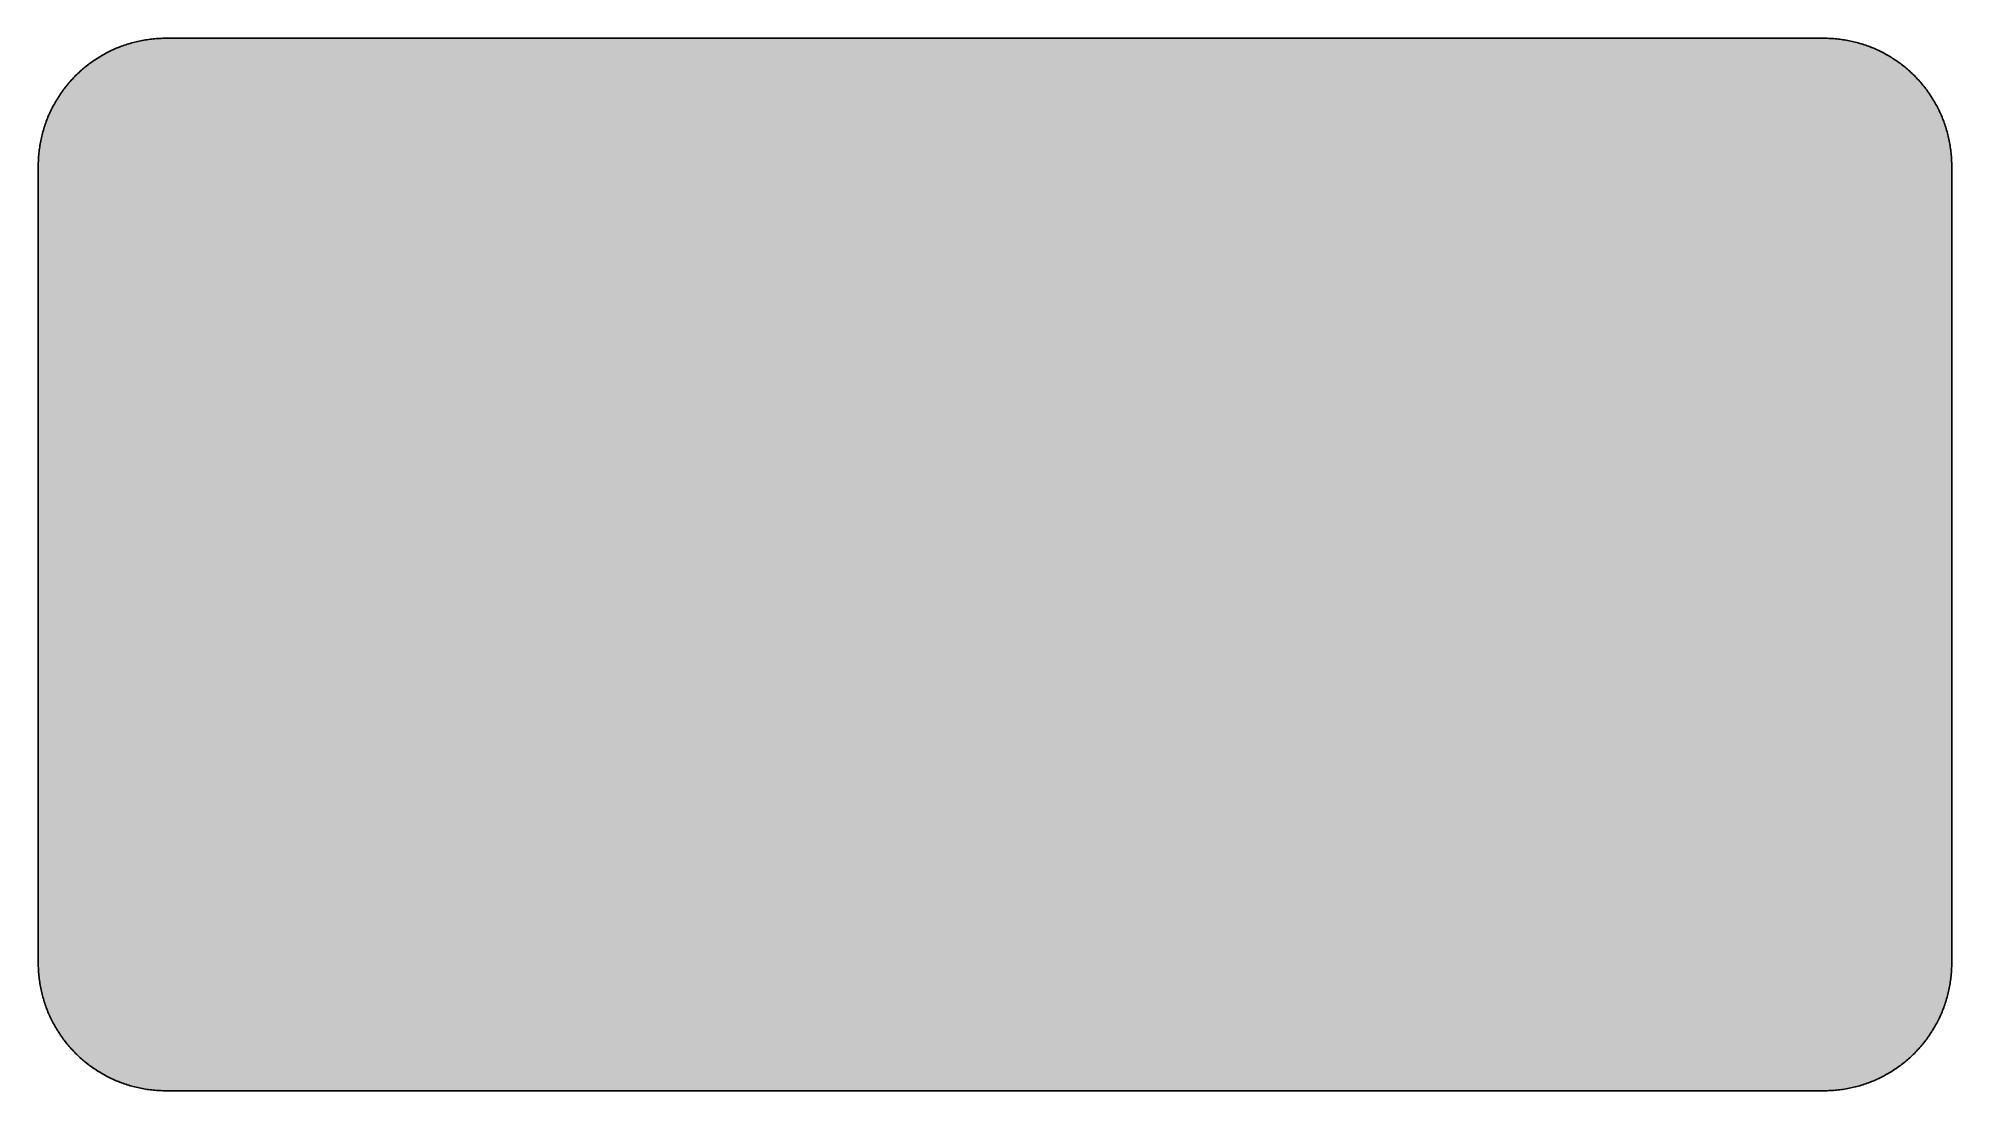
# Model space of a CAD drawing. Header units: millimetres. Extents: x 0 to 212, y 0 to 116.
import ezdxf

# ---------------------------------------------------------------- set-up
doc = ezdxf.new("R2010")
doc.units = ezdxf.units.MM

msp = doc.modelspace()

# ---------------------------------------------------------------- hatches: boundary and pattern name
msp.add_hatch(color=254).paths.add_polyline_path([(14.1633, 0.0536), (13.9878, 0.0533), (13.8125, 0.0559), (13.6373, 0.061), (13.462, 0.0686), (13.2893, 0.0787), (13.114, 0.0914), (12.9413, 0.1041), (12.7686, 0.1219), (12.5959, 0.1397), (12.4231, 0.16), (12.2504, 0.1829), (12.0777, 0.2057), (11.9075, 0.2337), (11.7373, 0.2616), (11.5672, 0.2921), (11.397, 0.3251), (11.2268, 0.3607), (11.0592, 0.3988), (10.8915, 0.4369), (10.7239, 0.4775), (10.5562, 0.5207), (10.3886, 0.5664), (10.2235, 0.6121), (10.0584, 0.6629), (9.8933, 0.7137), (9.7307, 0.7671), (9.5682, 0.8204), (9.4056, 0.8788), (9.2431, 0.9373), (9.083, 0.9982), (8.923, 1.0617), (8.763, 1.1252), (8.6055, 1.1938), (8.4455, 1.2624), (8.2906, 1.331), (8.1331, 1.4046), (7.9781, 1.4783), (7.8232, 1.5545), (7.6708, 1.6332), (7.5184, 1.7145), (7.366, 1.7958), (7.2161, 1.8796), (7.0663, 1.966), (6.919, 2.0523), (6.7716, 2.1438), (6.6243, 2.2352), (6.4795, 2.3266), (6.3348, 2.4232), (6.19, 2.5197), (6.0477, 2.6187), (5.908, 2.7178), (5.7683, 2.8194), (5.6286, 2.9235), (5.4915, 3.0302), (5.3543, 3.1369), (5.2197, 3.2461), (5.0851, 3.3579), (4.953, 3.4722), (4.8209, 3.5865), (4.6914, 3.7033), (4.5644, 3.8202), (4.4348, 3.9395), (4.3104, 4.0615), (4.1859, 4.1859), (4.0615, 4.3104), (3.9395, 4.4348), (3.8202, 4.5618), (3.7033, 4.6914), (3.5865, 4.8209), (3.4722, 4.953), (3.3579, 5.0851), (3.2487, 5.2197), (3.1369, 5.3543), (3.0302, 5.4915), (2.9235, 5.6286), (2.8194, 5.7683), (2.7178, 5.908), (2.6187, 6.0477), (2.5197, 6.19), (2.4232, 6.3348), (2.3266, 6.477), (2.2352, 6.6243), (2.1438, 6.7691), (2.0523, 6.919), (1.966, 7.0663), (1.8796, 7.2161), (1.7958, 7.366), (1.7145, 7.5184), (1.6332, 7.6708), (1.5545, 7.8232), (1.4783, 7.9781), (1.4046, 8.1331), (1.331, 8.2906), (1.2598, 8.4455), (1.1913, 8.603), (1.1252, 8.763), (1.0592, 8.923), (0.9982, 9.083), (0.9373, 9.2431), (0.8763, 9.4056), (0.8204, 9.5682), (0.7645, 9.7307), (0.7112, 9.8933), (0.6604, 10.0584), (0.6121, 10.2235), (0.5639, 10.3911), (0.5207, 10.5562), (0.4775, 10.7239), (0.4343, 10.8915), (0.3962, 11.0592), (0.3607, 11.2268), (0.3251, 11.397), (0.2921, 11.5672), (0.2616, 11.7373), (0.2311, 11.9075), (0.2057, 12.0802), (0.1803, 12.2504), (0.1575, 12.4231), (0.1372, 12.5959), (0.1194, 12.7686), (0.1041, 12.9413), (0.0889, 13.1166), (0.0787, 13.2893), (0.0686, 13.4645), (0.061, 13.6373), (0.0559, 13.8125), (0.0508, 13.9878), (0.0508, 14.163), (0.0522, 102.3592), (0.0508, 102.5322), (0.0559, 102.7074), (0.061, 102.8827), (0.0686, 103.058), (0.0787, 103.2307), (0.0889, 103.4059), (0.1041, 103.5787), (0.1194, 103.7514), (0.1372, 103.9241), (0.1575, 104.0968), (0.1803, 104.2695), (0.2057, 104.4423), (0.2311, 104.6124), (0.2616, 104.7826), (0.2921, 104.9528), (0.3251, 105.123), (0.3607, 105.2932), (0.3962, 105.4608), (0.4343, 105.6284), (0.4775, 105.7961), (0.5207, 105.9637), (0.5639, 106.1314), (0.6121, 106.2965), (0.6604, 106.4616), (0.7112, 106.6267), (0.7645, 106.7892), (0.8204, 106.9518), (0.8763, 107.1143), (0.9373, 107.2769), (0.9982, 107.4369), (1.0592, 107.5969), (1.1252, 107.757), (1.1913, 107.9144), (1.2598, 108.0745), (1.331, 108.2294), (1.4046, 108.3869), (1.4783, 108.5418), (1.5545, 108.6968), (1.6332, 108.8492), (1.7145, 109.0016), (1.7958, 109.154), (1.8796, 109.3038), (1.966, 109.4537), (2.0523, 109.601), (2.1438, 109.7483), (2.2352, 109.8956), (2.3266, 110.0404), (2.4232, 110.1852), (2.5197, 110.33), (2.6187, 110.4722), (2.7178, 110.6119), (2.8194, 110.7516), (2.9235, 110.8913), (3.0302, 111.0285), (3.1369, 111.1656), (3.2487, 111.3003), (3.3579, 111.4349), (3.4722, 111.567), (3.5865, 111.699), (3.7033, 111.8286), (3.8202, 111.9556), (3.9395, 112.0851), (4.0615, 112.2096), (4.1859, 112.334), (4.3104, 112.4585), (4.4348, 112.5804), (4.5644, 112.6998), (4.6914, 112.8166), (4.8209, 112.9335), (4.953, 113.0478), (5.0851, 113.1621), (5.2197, 113.2713), (5.3543, 113.3831), (5.4915, 113.4897), (5.6286, 113.5964), (5.7683, 113.7006), (5.908, 113.8022), (6.0477, 113.9012), (6.19, 114.0003), (6.3348, 114.0968), (6.4795, 114.1933), (6.6243, 114.2848), (6.7716, 114.3762), (6.919, 114.4676), (7.0663, 114.554), (7.2161, 114.6404), (7.366, 114.7242), (7.5184, 114.8055), (7.6708, 114.8867), (7.8232, 114.9655), (7.9781, 115.0417), (8.1331, 115.1153), (8.2906, 115.189), (8.4455, 115.2601), (8.6055, 115.3287), (8.763, 115.3947), (8.923, 115.4608), (9.083, 115.5217), (9.2431, 115.5827), (9.4056, 115.6437), (9.5682, 115.6995), (9.7307, 115.7554), (9.8933, 115.8088), (10.0584, 115.8596), (10.2235, 115.9078), (10.3886, 115.9561), (10.5562, 115.9993), (10.7239, 116.0424), (10.8915, 116.0856), (11.0592, 116.1237), (11.2268, 116.1593), (11.397, 116.1948), (11.5672, 116.2279), (11.7373, 116.2583), (11.9075, 116.2888), (12.0777, 116.3142), (12.2504, 116.3396), (12.4231, 116.3625), (12.5959, 116.3828), (12.7686, 116.4006), (12.9413, 116.4158), (13.114, 116.4311), (13.2893, 116.4412), (13.462, 116.4514), (13.6373, 116.459), (13.8125, 116.4641), (13.9878, 116.4692), (14.163, 116.4692), (197.6078, 116.4703), (197.7822, 116.4692), (197.9574, 116.4641), (198.1327, 116.459), (198.3054, 116.4514), (198.4807, 116.4412), (198.6534, 116.4311), (198.8287, 116.4158), (199.0014, 116.4006), (199.1741, 116.3828), (199.3468, 116.3625), (199.5195, 116.3396), (199.6897, 116.3142), (199.8624, 116.2888), (200.0326, 116.2583), (200.2028, 116.2279), (200.373, 116.1948), (200.5432, 116.1593), (200.7108, 116.1237), (200.8784, 116.0856), (201.0461, 116.0424), (201.2137, 115.9993), (201.3788, 115.9561), (201.5465, 115.9078), (201.7116, 115.8596), (201.8767, 115.8088), (202.0392, 115.7554), (202.2018, 115.6995), (202.3643, 115.6437), (202.5269, 115.5827), (202.6869, 115.5217), (202.8469, 115.4608), (203.007, 115.3947), (203.167, 115.3287), (203.3245, 115.2601), (203.4794, 115.189), (203.6369, 115.1153), (203.7918, 115.0417), (203.9468, 114.9655), (204.0992, 114.8867), (204.2516, 114.8055), (204.404, 114.7242), (204.5538, 114.6404), (204.7037, 114.554), (204.8535, 114.4676), (205.0009, 114.3762), (205.1456, 114.2848), (205.293, 114.1933), (205.4352, 114.0968), (205.58, 114.0003), (205.7222, 113.9012), (205.8619, 113.8022), (206.0016, 113.7006), (206.1413, 113.5964), (206.2785, 113.4897), (206.4156, 113.3831), (206.5503, 113.2713), (206.6849, 113.1621), (206.817, 113.0478), (206.949, 112.9335), (207.0786, 112.8166), (207.2081, 112.6998), (207.3351, 112.5804), (207.4596, 112.4585), (207.584, 112.334), (207.7085, 112.2096), (207.8304, 112.0851), (207.9498, 111.9556), (208.0666, 111.8286), (208.1835, 111.699), (208.2978, 111.567), (208.4121, 111.4349), (208.5238, 111.3003), (208.6331, 111.1656), (208.7397, 111.0285), (208.8464, 110.8913), (208.9506, 110.7516), (209.0522, 110.6119), (209.1512, 110.4722), (209.2503, 110.33), (209.3468, 110.1852), (209.4433, 110.0404), (209.5348, 109.8956), (209.6262, 109.7483), (209.7176, 109.601), (209.804, 109.4537), (209.8904, 109.3038), (209.9742, 109.154), (210.0555, 109.0016), (210.1367, 108.8492), (210.2155, 108.6968), (210.2917, 108.5418), (210.3653, 108.3869), (210.439, 108.2294), (210.5076, 108.0745), (210.5762, 107.9144), (210.6447, 107.757), (210.7082, 107.5969), (210.7717, 107.4369), (210.8327, 107.2769), (210.8911, 107.1143), (210.9495, 106.9518), (211.0029, 106.7892), (211.0562, 106.6267), (211.107, 106.4616), (211.1578, 106.2965), (211.2035, 106.1314), (211.2493, 105.9637), (211.2924, 105.7961), (211.3331, 105.6284), (211.3712, 105.4608), (211.4093, 105.2932), (211.4448, 105.123), (211.4779, 104.9528), (211.5083, 104.7826), (211.5363, 104.6124), (211.5642, 104.4423), (211.5871, 104.2695), (211.6099, 104.0968), (211.6303, 103.9241), (211.648, 103.7514), (211.6658, 103.5787), (211.6785, 103.4059), (211.6912, 103.2307), (211.7014, 103.058), (211.709, 102.8827), (211.7141, 102.7074), (211.7166, 102.5322), (211.7166, 102.3569), (211.7189, 14.1647), (211.7166, 13.9878), (211.7141, 13.8125), (211.709, 13.6373), (211.7014, 13.4645), (211.6912, 13.2893), (211.6785, 13.1166), (211.6658, 12.9413), (211.648, 12.7686), (211.6303, 12.5959), (211.6099, 12.4231), (211.5871, 12.2504), (211.5642, 12.0802), (211.5363, 11.9075), (211.5083, 11.7373), (211.4779, 11.5672), (211.4448, 11.397), (211.4093, 11.2268), (211.3712, 11.0592), (211.3331, 10.8915), (211.2924, 10.7239), (211.2493, 10.5562), (211.2035, 10.3911), (211.1578, 10.2235), (211.107, 10.0584), (211.0562, 9.8933), (211.0029, 9.7307), (210.9495, 9.5682), (210.8911, 9.4056), (210.8327, 9.2431), (210.7717, 9.083), (210.7082, 8.923), (210.6447, 8.763), (210.5762, 8.603), (210.5076, 8.4455), (210.439, 8.2906), (210.3653, 8.1331), (210.2917, 7.9781), (210.2155, 7.8232), (210.1367, 7.6708), (210.0555, 7.5184), (209.9742, 7.366), (209.8904, 7.2161), (209.804, 7.0663), (209.7176, 6.919), (209.6262, 6.7691), (209.5348, 6.6243), (209.4433, 6.477), (209.3468, 6.3348), (209.2503, 6.19), (209.1512, 6.0477), (209.0522, 5.908), (208.9506, 5.7683), (208.8464, 5.6286), (208.7397, 5.4915), (208.6331, 5.3543), (208.5238, 5.2197), (208.4121, 5.0851), (208.2978, 4.953), (208.1835, 4.8209), (208.0666, 4.6914), (207.9498, 4.5618), (207.8304, 4.4348), (207.7085, 4.3104), (207.584, 4.1859), (207.4596, 4.0615), (207.3351, 3.9395), (207.2081, 3.8202), (207.0786, 3.7033), (206.949, 3.5865), (206.817, 3.4722), (206.6849, 3.3579), (206.5503, 3.2461), (206.4156, 3.1369), (206.2785, 3.0302), (206.1413, 2.9235), (206.0016, 2.8194), (205.8619, 2.7178), (205.7222, 2.6187), (205.58, 2.5197), (205.4352, 2.4232), (205.293, 2.3266), (205.1456, 2.2352), (205.0009, 2.1438), (204.8535, 2.0523), (204.7037, 1.966), (204.5538, 1.8796), (204.404, 1.7958), (204.2516, 1.7145), (204.0992, 1.6332), (203.9468, 1.5545), (203.7918, 1.4783), (203.6369, 1.4046), (203.4794, 1.331), (203.3245, 1.2624), (203.167, 1.1938), (203.007, 1.1252), (202.8469, 1.0617), (202.6869, 0.9982), (202.5269, 0.9373), (202.3643, 0.8788), (202.2018, 0.8204), (202.0392, 0.7671), (201.8767, 0.7137), (201.7116, 0.6629), (201.5465, 0.6121), (201.3788, 0.5664), (201.2137, 0.5207), (201.0461, 0.4775), (200.8784, 0.4369), (200.7108, 0.3988), (200.5432, 0.3607), (200.373, 0.3251), (200.2028, 0.2921), (200.0326, 0.2616), (199.8624, 0.2337), (199.6897, 0.2057), (199.5195, 0.1829), (199.3468, 0.16), (199.1741, 0.1397), (199.0014, 0.1219), (198.8287, 0.1041), (198.6534, 0.0914), (198.4807, 0.0787), (198.3054, 0.0686), (198.1327, 0.061), (197.9574, 0.0559), (197.7822, 0.0533), (197.6069, 0.0533)])
h = msp.add_hatch(color=59)
h.paths.add_polyline_path([(14.1633, 3.5814), (13.8887, 3.5839), (13.6169, 3.5941), (13.3477, 3.6119), (13.081, 3.6347), (12.8143, 3.6652), (12.5501, 3.7008), (12.2885, 3.7465), (12.0294, 3.7948), (11.7729, 3.8506), (11.5164, 3.9141), (11.2649, 3.9827), (11.016, 4.0564), (10.7671, 4.1351), (10.5232, 4.2215), (10.2819, 4.3129), (10.0432, 4.412), (9.8069, 4.5161), (9.5733, 4.6228), (9.3447, 4.7371), (9.1186, 4.8565), (8.8951, 4.9809), (8.6741, 5.113), (8.4582, 5.2476), (8.2448, 5.3873), (8.0366, 5.5321), (7.8308, 5.682), (7.6276, 5.8369), (7.4295, 5.9969), (7.2365, 6.1595), (7.046, 6.3297), (6.8605, 6.5024), (6.6777, 6.6802), (6.5024, 6.8605), (6.3271, 7.046), (6.1595, 7.2365), (5.9969, 7.432), (5.8369, 7.6302), (5.682, 7.8308), (5.5321, 8.0366), (5.3873, 8.2448), (5.2451, 8.4582), (5.1105, 8.6741), (4.9809, 8.8951), (4.8565, 9.1186), (4.7371, 9.3447), (4.6228, 9.5758), (4.5136, 9.8069), (4.4094, 10.0432), (4.3129, 10.2819), (4.2215, 10.5232), (4.1351, 10.7696), (4.0538, 11.016), (3.9802, 11.2649), (3.9116, 11.5189), (3.8506, 11.7729), (3.7948, 12.0294), (3.744, 12.2911), (3.7008, 12.5527), (3.6627, 12.8143), (3.6322, 13.081), (3.6093, 13.3502), (3.5916, 13.6195), (3.5814, 13.8913), (3.5789, 14.163), (3.58, 102.3592), (3.5814, 102.6312), (3.5916, 102.903), (3.6093, 103.1723), (3.6322, 103.439), (3.6627, 103.7057), (3.7008, 103.9698), (3.744, 104.2314), (3.7948, 104.4905), (3.8506, 104.7471), (3.9116, 105.0036), (3.9802, 105.2551), (4.0538, 105.504), (4.1351, 105.7529), (4.2215, 105.9967), (4.3129, 106.238), (4.4094, 106.4768), (4.5136, 106.713), (4.6228, 106.9467), (4.7371, 107.1753), (4.8565, 107.4014), (4.9809, 107.6249), (5.1105, 107.8459), (5.2451, 108.0618), (5.3873, 108.2751), (5.5321, 108.4834), (5.682, 108.6891), (5.8369, 108.8923), (5.9969, 109.0905), (6.1595, 109.2835), (6.3271, 109.474), (6.5024, 109.6594), (6.6777, 109.8423), (6.8605, 110.0176), (7.046, 110.1928), (7.2365, 110.3605), (7.4295, 110.523), (7.6276, 110.683), (7.8308, 110.838), (8.0366, 110.9878), (8.2448, 111.1326), (8.4582, 111.2749), (8.6741, 111.4095), (8.8951, 111.539), (9.1186, 111.6635), (9.3447, 111.7829), (9.5733, 111.8972), (9.8069, 112.0064), (10.0432, 112.1105), (10.2819, 112.207), (10.5232, 112.2985), (10.7671, 112.3848), (11.016, 112.4661), (11.2649, 112.5398), (11.5164, 112.6084), (11.7729, 112.6693), (12.0294, 112.7252), (12.2885, 112.776), (12.5501, 112.8192), (12.8143, 112.8573), (13.081, 112.8878), (13.3477, 112.9106), (13.6169, 112.9284), (13.8887, 112.9386), (14.163, 112.9411), (197.6078, 112.9425), (197.8787, 112.9386), (198.1505, 112.9284), (198.4197, 112.9106), (198.689, 112.8878), (198.9557, 112.8573), (199.2173, 112.8192), (199.4789, 112.776), (199.7405, 112.7252), (199.9971, 112.6693), (200.2511, 112.6084), (200.5051, 112.5398), (200.754, 112.4661), (201.0004, 112.3848), (201.2467, 112.2985), (201.488, 112.207), (201.7268, 112.1105), (201.963, 112.0064), (202.1942, 111.8972), (202.4253, 111.7829), (202.6514, 111.6635), (202.8749, 111.539), (203.0959, 111.4095), (203.3118, 111.2749), (203.5251, 111.1326), (203.7334, 110.9878), (203.9391, 110.838), (204.1398, 110.683), (204.3379, 110.523), (204.5335, 110.3605), (204.724, 110.1928), (204.9094, 110.0176), (205.0898, 109.8423), (205.2676, 109.6594), (205.4403, 109.474), (205.6105, 109.2835), (205.773, 109.0905), (205.933, 108.8923), (206.088, 108.6891), (206.2378, 108.4834), (206.3826, 108.2751), (206.5223, 108.0618), (206.6569, 107.8459), (206.789, 107.6249), (206.9135, 107.4014), (207.0329, 107.1753), (207.1472, 106.9467), (207.2538, 106.713), (207.358, 106.4768), (207.457, 106.238), (207.5485, 105.9967), (207.6348, 105.7529), (207.7136, 105.504), (207.7872, 105.2551), (207.8558, 105.0036), (207.9193, 104.7471), (207.9752, 104.4905), (208.0235, 104.2314), (208.0692, 103.9698), (208.1047, 103.7057), (208.1352, 103.439), (208.1581, 103.1723), (208.1759, 102.903), (208.186, 102.6312), (208.1911, 102.3569), (208.1911, 14.1647), (208.186, 13.8913), (208.1759, 13.6195), (208.1581, 13.3502), (208.1352, 13.081), (208.1047, 12.8143), (208.0692, 12.5527), (208.0235, 12.2911), (207.9752, 12.0294), (207.9193, 11.7729), (207.8558, 11.5189), (207.7872, 11.2649), (207.7136, 11.016), (207.6348, 10.7696), (207.5485, 10.5232), (207.457, 10.2819), (207.358, 10.0432), (207.2538, 9.8069), (207.1472, 9.5758), (207.0329, 9.3447), (206.9135, 9.1186), (206.789, 8.8951), (206.6569, 8.6741), (206.5223, 8.4582), (206.3826, 8.2448), (206.2378, 8.0366), (206.088, 7.8308), (205.933, 7.6302), (205.773, 7.432), (205.6105, 7.2365), (205.4403, 7.046), (205.2676, 6.8605), (205.0898, 6.6802), (204.9094, 6.5024), (204.724, 6.3297), (204.5335, 6.1595), (204.3379, 5.9969), (204.1398, 5.8369), (203.9391, 5.682), (203.7334, 5.5321), (203.5251, 5.3873), (203.3118, 5.2476), (203.0959, 5.113), (202.8749, 4.9809), (202.6514, 4.8565), (202.4253, 4.7371), (202.1942, 4.6228), (201.963, 4.5161), (201.7268, 4.412), (201.488, 4.3129), (201.2467, 4.2215), (201.0004, 4.1351), (200.754, 4.0564), (200.5051, 3.9827), (200.2511, 3.9141), (199.9971, 3.8506), (199.7405, 3.7948), (199.4789, 3.7465), (199.2173, 3.7008), (198.9557, 3.6652), (198.689, 3.6347), (198.4197, 3.6119), (198.1505, 3.5941), (197.8787, 3.5839), (197.6069, 3.5789)])
h.paths.add_polyline_path([(14.1633, 8.8731), (14.0259, 8.8748), (13.8887, 8.8798), (13.7541, 8.8875), (13.622, 8.9002), (13.4874, 8.9154), (13.3553, 8.9332), (13.2258, 8.9535), (13.0962, 8.9789), (12.9667, 9.0068), (12.8397, 9.0373), (12.7127, 9.0729), (12.5882, 9.1084), (12.4663, 9.1491), (12.3419, 9.1923), (12.2225, 9.238), (12.1031, 9.2888), (11.9837, 9.3396), (11.8694, 9.3929), (11.7526, 9.4513), (11.6408, 9.5098), (11.5291, 9.5733), (11.4198, 9.6368), (11.3106, 9.7053), (11.2039, 9.7765), (11.0998, 9.8476), (10.9957, 9.9238), (10.8966, 10), (10.7975, 10.0787), (10.6985, 10.1625), (10.6045, 10.2464), (10.5105, 10.3327), (10.4216, 10.4216), (10.3327, 10.5131), (10.2464, 10.6045), (10.16, 10.701), (10.0787, 10.7975), (10, 10.8966), (9.9212, 10.9982), (9.8476, 11.0998), (9.7739, 11.2039), (9.7053, 11.3106), (9.6368, 11.4198), (9.5707, 11.5291), (9.5098, 11.6408), (9.4488, 11.7551), (9.3929, 11.8694), (9.337, 11.9863), (9.2862, 12.1031), (9.238, 12.2225), (9.1923, 12.3444), (9.1491, 12.4663), (9.1084, 12.5908), (9.0703, 12.7152), (9.0373, 12.8397), (9.0068, 12.9692), (8.9789, 13.0962), (8.9535, 13.2258), (8.9306, 13.3579), (8.9129, 13.4899), (8.8976, 13.622), (8.8849, 13.7566), (8.8773, 13.8913), (8.8722, 14.0259), (8.8697, 14.163), (8.8717, 102.3592), (8.8722, 102.4941), (8.8773, 102.6312), (8.8849, 102.7659), (8.8976, 102.8979), (8.9129, 103.0326), (8.9306, 103.1646), (8.9535, 103.2942), (8.9789, 103.4237), (9.0068, 103.5533), (9.0373, 103.6803), (9.0703, 103.8073), (9.1084, 103.9317), (9.1491, 104.0536), (9.1923, 104.1781), (9.238, 104.2975), (9.2862, 104.4169), (9.337, 104.5362), (9.3929, 104.6505), (9.4488, 104.7674), (9.5098, 104.8791), (9.5707, 104.9909), (9.6368, 105.1001), (9.7053, 105.2093), (9.7739, 105.316), (9.8476, 105.4202), (9.9212, 105.5243), (10, 105.6234), (10.0787, 105.7224), (10.16, 105.8215), (10.2464, 105.9155), (10.3327, 106.0094), (10.4216, 106.0983), (10.5105, 106.1872), (10.6045, 106.2736), (10.6985, 106.36), (10.7975, 106.4412), (10.8966, 106.52), (10.9957, 106.5987), (11.0998, 106.6724), (11.2039, 106.746), (11.3106, 106.8146), (11.4198, 106.8832), (11.5291, 106.9492), (11.6408, 107.0102), (11.7526, 107.0712), (11.8694, 107.127), (11.9837, 107.1829), (12.1031, 107.2337), (12.2225, 107.282), (12.3419, 107.3277), (12.4663, 107.3709), (12.5882, 107.4115), (12.7127, 107.4496), (12.8397, 107.4826), (12.9667, 107.5131), (13.0962, 107.5411), (13.2258, 107.5665), (13.3553, 107.5893), (13.4874, 107.6071), (13.622, 107.6223), (13.7541, 107.635), (13.8887, 107.6427), (14.0259, 107.6477), (14.163, 107.6503), (197.6078, 107.6508), (197.7441, 107.6477), (197.8787, 107.6427), (198.0133, 107.635), (198.1479, 107.6223), (198.28, 107.6071), (198.4121, 107.5893), (198.5442, 107.5665), (198.6737, 107.5411), (198.8007, 107.5131), (198.9303, 107.4826), (199.0547, 107.4496), (199.1792, 107.4115), (199.3036, 107.3709), (199.4256, 107.3277), (199.5475, 107.282), (199.6669, 107.2337), (199.7837, 107.1829), (199.9005, 107.127), (200.0148, 107.0712), (200.1291, 107.0102), (200.2409, 106.9492), (200.3501, 106.8832), (200.4593, 106.8146), (200.566, 106.746), (200.6702, 106.6724), (200.7718, 106.5987), (200.8734, 106.52), (200.9724, 106.4412), (201.0689, 106.36), (201.1655, 106.2736), (201.2569, 106.1872), (201.3483, 106.0983), (201.4372, 106.0094), (201.5236, 105.9155), (201.6074, 105.8215), (201.6912, 105.7224), (201.77, 105.6234), (201.8462, 105.5243), (201.9224, 105.4202), (201.9935, 105.316), (202.0646, 105.2093), (202.1332, 105.1001), (202.1967, 104.9909), (202.2602, 104.8791), (202.3186, 104.7674), (202.377, 104.6505), (202.4304, 104.5362), (202.4812, 104.4169), (202.532, 104.2975), (202.5777, 104.1781), (202.6209, 104.0536), (202.6615, 103.9317), (202.6971, 103.8073), (202.7326, 103.6803), (202.7631, 103.5533), (202.7911, 103.4237), (202.8165, 103.2942), (202.8368, 103.1646), (202.8546, 103.0326), (202.8698, 102.8979), (202.8825, 102.7659), (202.8901, 102.6312), (202.8952, 102.4941), (202.8977, 102.3569), (202.8994, 14.1647), (202.8952, 14.0259), (202.8901, 13.8913), (202.8825, 13.7566), (202.8698, 13.622), (202.8546, 13.4899), (202.8368, 13.3579), (202.8165, 13.2258), (202.7911, 13.0962), (202.7631, 12.9692), (202.7326, 12.8397), (202.6971, 12.7152), (202.6615, 12.5908), (202.6209, 12.4663), (202.5777, 12.3444), (202.532, 12.2225), (202.4812, 12.1031), (202.4304, 11.9863), (202.377, 11.8694), (202.3186, 11.7551), (202.2602, 11.6408), (202.1967, 11.5291), (202.1332, 11.4198), (202.0646, 11.3106), (201.9935, 11.2039), (201.9224, 11.0998), (201.8462, 10.9982), (201.77, 10.8966), (201.6912, 10.7975), (201.6074, 10.701), (201.5236, 10.6045), (201.4372, 10.5131), (201.3483, 10.4216), (201.2569, 10.3327), (201.1655, 10.2464), (201.0689, 10.1625), (200.9724, 10.0787), (200.8734, 10), (200.7718, 9.9238), (200.6702, 9.8476), (200.566, 9.7765), (200.4593, 9.7053), (200.3501, 9.6368), (200.2409, 9.5733), (200.1291, 9.5098), (200.0148, 9.4513), (199.9005, 9.3929), (199.7837, 9.3396), (199.6669, 9.2888), (199.5475, 9.238), (199.4256, 9.1923), (199.3036, 9.1491), (199.1792, 9.1084), (199.0547, 9.0729), (198.9303, 9.0373), (198.8007, 9.0068), (198.6737, 8.9789), (198.5442, 8.9535), (198.4121, 8.9332), (198.28, 8.9154), (198.1479, 8.9002), (198.0133, 8.8875), (197.8787, 8.8798), (197.7441, 8.8748), (197.6069, 8.8722)], flags=16)
h = msp.add_hatch(color=59)
h.paths.add_polyline_path([(99.271, 91.7758), (92.0239, 91.7758), (91.8413, 91.7727), (91.661, 91.7677), (91.4832, 91.7575), (91.3028, 91.7448), (91.125, 91.7296), (90.9498, 91.7092), (90.772, 91.6864), (90.5967, 91.6584), (90.424, 91.628), (90.2513, 91.5949), (90.0786, 91.5594), (89.9084, 91.5187), (89.7382, 91.473), (89.568, 91.4273), (89.4029, 91.3765), (89.2353, 91.3232), (89.0702, 91.2673), (88.9076, 91.2063), (88.7451, 91.1428), (88.585, 91.0768), (88.4276, 91.0082), (88.2701, 90.9371), (88.1126, 90.8609), (87.9602, 90.7821), (87.8078, 90.7009), (87.6554, 90.617), (87.5081, 90.5307), (87.3608, 90.4418), (87.2134, 90.3478), (87.0712, 90.2513), (86.929, 90.1548), (86.7893, 90.0532), (86.6521, 89.949), (86.5149, 89.8423), (86.3829, 89.7331), (86.2508, 89.6239), (86.1212, 89.5096), (85.9942, 89.3928), (85.8698, 89.2734), (85.7453, 89.1515), (85.6259, 89.027), (85.5091, 88.9), (85.3923, 88.7705), (85.2805, 88.6384), (85.1687, 88.5063), (85.0621, 88.3691), (84.9554, 88.232), (84.8538, 88.0897), (84.7522, 87.9475), (84.6557, 87.8027), (84.5591, 87.6554), (84.4677, 87.5081), (84.3788, 87.3557), (84.2924, 87.2033), (84.2086, 87.0458), (84.1299, 86.8883), (84.0511, 86.7308), (83.9775, 86.5683), (83.9064, 86.4057), (83.8378, 86.2406), (83.7743, 86.073), (83.7108, 85.9053), (83.6524, 85.7352), (83.5965, 85.5624), (77.1948, 64.8765), (77.1271, 64.8894), (77.0585, 64.9021), (76.9899, 64.9148), (76.9239, 64.9275), (76.8553, 64.9402), (76.7867, 64.9529), (76.7182, 64.9656), (76.6521, 64.9783), (76.5835, 64.991), (76.515, 65.0011), (76.4464, 65.0138), (76.3803, 65.024), (76.3118, 65.0367), (76.2432, 65.0469), (76.1746, 65.057), (76.106, 65.0672), (76.04, 65.0773), (75.9714, 65.0875), (75.9028, 65.0977), (75.8342, 65.1078), (75.7657, 65.118), (75.6971, 65.1256), (75.6285, 65.1358), (75.5599, 65.1434), (75.4939, 65.1535), (75.4253, 65.1612), (75.3567, 65.1688), (75.2881, 65.1764), (75.2196, 65.184), (75.151, 65.1916), (75.0824, 65.1993), (75.0138, 65.2069), (74.9452, 65.212), (74.8767, 65.2196), (74.8081, 65.2247), (74.7395, 65.2323), (74.6709, 65.2374), (74.6023, 65.2424), (74.5338, 65.2501), (74.4652, 65.2551), (74.3966, 65.2602), (74.328, 65.2628), (74.2569, 65.2678), (74.1883, 65.2729), (74.1197, 65.278), (74.0512, 65.2805), (73.9826, 65.2856), (73.914, 65.2882), (73.8454, 65.2907), (73.7768, 65.2958), (73.7083, 65.2983), (73.6397, 65.3009), (73.5686, 65.3034), (73.5, 65.3059), (73.4314, 65.3085), (73.3628, 65.3085), (73.2942, 65.311), (73.2257, 65.3136), (73.1571, 65.3136), (73.0885, 65.3136), (73.0174, 65.3161), (72.9488, 65.3161), (72.8802, 65.3161), (72.8116, 65.3161), (72.5373, 65.3136), (72.263, 65.3085), (71.9912, 65.3009), (71.7169, 65.2882), (71.4451, 65.2729), (71.1733, 65.2551), (70.9041, 65.2323), (70.6323, 65.2094), (70.3631, 65.1789), (70.0938, 65.1485), (69.8246, 65.1129), (69.5554, 65.0748), (69.2887, 65.0342), (69.022, 64.9884), (68.7553, 64.9402), (68.4911, 64.8894), (68.2269, 64.8335), (67.9628, 64.7751), (67.6986, 64.7141), (67.437, 64.6506), (67.1754, 64.5846), (66.9163, 64.5135), (66.6572, 64.4398), (66.3981, 64.3636), (66.1416, 64.2823), (65.8876, 64.201), (65.6311, 64.1147), (65.3771, 64.0258), (65.1256, 63.9318), (64.8741, 63.8378), (64.6227, 63.7388), (64.3738, 63.6372), (64.1274, 63.533), (63.881, 63.4263), (63.6346, 63.3146), (63.3908, 63.2028), (63.1495, 63.086), (62.9082, 62.9666), (62.6669, 62.8447), (62.4307, 62.7177), (62.1919, 62.5907), (61.9582, 62.4586), (61.7245, 62.324), (61.4909, 62.1868), (61.2623, 62.0471), (61.0311, 61.9049), (60.8051, 61.7601), (60.579, 61.6102), (60.3555, 61.4604), (60.1345, 61.3054), (59.9135, 61.148), (59.6951, 60.9879), (59.4766, 60.8254), (59.2633, 60.6603), (59.0499, 60.4926), (58.8391, 60.3225), (58.6308, 60.1497), (58.4225, 59.9719), (58.2168, 59.7941), (58.0136, 59.6113), (57.8129, 59.4258), (57.6148, 59.2404), (57.4167, 59.0499), (57.2211, 58.8569), (57.0281, 58.6613), (56.8401, 58.4657), (56.6522, 58.2651), (56.4667, 58.0644), (56.2864, 57.8612), (56.1061, 57.6555), (55.9308, 57.4497), (55.7581, 57.2414), (55.5854, 57.0281), (55.4177, 56.8173), (55.2526, 56.6014), (55.0901, 56.3855), (54.93, 56.167), (54.7726, 55.946), (54.6202, 55.7225), (54.4678, 55.499), (54.3204, 55.2729), (54.1731, 55.0469), (54.0309, 54.8183), (53.8912, 54.5871), (53.754, 54.356), (53.6194, 54.1223), (53.4899, 53.8861), (53.3603, 53.6499), (53.2359, 53.4111), (53.1139, 53.1724), (52.9946, 52.9311), (52.8777, 52.6872), (52.7634, 52.4434), (52.6542, 52.1995), (52.545, 51.9532), (52.4408, 51.7042), (52.3392, 51.4553), (52.2427, 51.2064), (52.1462, 50.9549), (52.0548, 50.7009), (51.9659, 50.4469), (51.8795, 50.1929), (51.7957, 49.9364), (51.7169, 49.6799), (51.6382, 49.4208), (51.5645, 49.1617), (51.496, 48.9026), (51.4274, 48.641), (51.3639, 48.3794), (51.3029, 48.1178), (51.2445, 47.8536), (51.1912, 47.5894), (51.1378, 47.3227), (51.0921, 47.0586), (51.0464, 46.7919), (51.0032, 46.5226), (50.9651, 46.2559), (50.9321, 45.9867), (50.8991, 45.7175), (50.8711, 45.4457), (50.8457, 45.1764), (50.8229, 44.9047), (50.8051, 44.6329), (50.7898, 44.3611), (50.7771, 44.0893), (50.7695, 43.815), (50.7644, 43.5407), (50.7619, 43.2664), (50.7644, 42.9946), (50.7695, 42.7203), (50.7771, 42.4459), (50.7898, 42.1742), (50.8051, 41.9024), (50.8229, 41.6306), (50.8457, 41.3588), (50.8711, 41.087), (50.8991, 40.8178), (50.9321, 40.5486), (50.9651, 40.2793), (51.0032, 40.0101), (51.0464, 39.7434), (51.0921, 39.4767), (51.1378, 39.21), (51.1912, 38.9458), (51.2445, 38.6817), (51.3029, 38.4175), (51.3639, 38.1533), (51.4274, 37.8917), (51.496, 37.6326), (51.5645, 37.371), (51.6382, 37.1119), (51.7169, 36.8554), (51.7957, 36.5963), (51.8795, 36.3423), (51.9659, 36.0858), (52.0548, 35.8318), (52.1462, 35.5803), (52.2427, 35.3289), (52.3392, 35.0774), (52.4408, 34.8285), (52.545, 34.5821), (52.6542, 34.3357), (52.7634, 34.0893), (52.8777, 33.8455), (52.9946, 33.6042), (53.1139, 33.3629), (53.2359, 33.1216), (53.3603, 32.8854), (53.4899, 32.6466), (53.6194, 32.4129), (53.754, 32.1793), (53.8912, 31.9456), (54.0309, 31.717), (54.1731, 31.4858), (54.3204, 31.2598), (54.4678, 31.0337), (54.6202, 30.8102), (54.7726, 30.5892), (54.93, 30.3682), (55.0901, 30.1498), (55.2526, 29.9314), (55.4177, 29.718), (55.5854, 29.5046), (55.7581, 29.2938), (55.9308, 29.083), (56.1061, 28.8773), (56.2864, 28.6715), (56.4667, 28.4683), (56.6522, 28.2677), (56.8401, 28.067), (57.0281, 27.8714), (57.2211, 27.6758), (57.4167, 27.4828), (57.6148, 27.2948), (57.8129, 27.1069), (58.0136, 26.9215), (58.2168, 26.7411), (58.4225, 26.5608), (58.6308, 26.3855), (58.8391, 26.2103), (59.0499, 26.0401), (59.2633, 25.8724), (59.4766, 25.7073), (59.6951, 25.5448), (59.9135, 25.3848), (60.1345, 25.2273), (60.3555, 25.0749), (60.579, 24.9225), (60.8051, 24.7752), (61.0311, 24.6278), (61.2623, 24.4856), (61.4909, 24.3459), (61.7245, 24.2087), (61.9582, 24.0741), (62.1919, 23.9446), (62.4307, 23.815), (62.6669, 23.6906), (62.9082, 23.5687), (63.1495, 23.4493), (63.3908, 23.3324), (63.6346, 23.2181), (63.881, 23.1089), (64.1274, 23.0022), (64.3738, 22.8981), (64.6227, 22.7965), (64.8741, 22.6974), (65.1256, 22.6009), (65.3771, 22.5095), (65.6311, 22.4206), (65.8876, 22.3342), (66.1416, 22.2504), (66.3981, 22.1717), (66.6572, 22.0955), (66.9163, 22.0218), (67.1754, 21.9507), (67.437, 21.8846), (67.6986, 21.8186), (67.9628, 21.7576), (68.2269, 21.7018), (68.4911, 21.6459), (68.7553, 21.5951), (69.022, 21.5468), (69.2887, 21.5011), (69.5554, 21.4605), (69.8246, 21.4224), (70.0938, 21.3868), (70.3631, 21.3563), (70.6323, 21.3258), (70.9041, 21.3004), (71.1733, 21.2801), (71.4451, 21.2623), (71.7169, 21.2471), (71.9912, 21.2344), (72.263, 21.2268), (72.5373, 21.2217), (72.8116, 21.2192), (73.086, 21.2217), (73.3577, 21.2268), (73.6321, 21.2344), (73.9038, 21.2471), (74.1782, 21.2623), (74.4499, 21.2801), (74.7192, 21.3004), (74.991, 21.3258), (75.2602, 21.3563), (75.5294, 21.3868), (75.7987, 21.4224), (76.0679, 21.4605), (76.3346, 21.5011), (76.6013, 21.5468), (76.868, 21.5951), (77.1347, 21.6459), (77.3989, 21.7018), (77.6605, 21.7576), (77.9247, 21.8186), (78.1863, 21.8846), (78.4479, 21.9507), (78.707, 22.0218), (78.9661, 22.0955), (79.2251, 22.1717), (79.4817, 22.2504), (79.7382, 22.3342), (79.9922, 22.4206), (80.2462, 22.5095), (80.5002, 22.6009), (80.7517, 22.6974), (81.0006, 22.7965), (81.2495, 22.8981), (81.4984, 23.0022), (81.7448, 23.1089), (81.9887, 23.2181), (82.2325, 23.3324), (82.4763, 23.4493), (82.7176, 23.5687), (82.9564, 23.6906), (83.1952, 23.815), (83.4314, 23.9446), (83.6676, 24.0741), (83.9013, 24.2087), (84.1324, 24.3459), (84.3636, 24.4856), (84.5922, 24.6278), (84.8182, 24.7752), (85.0443, 24.9225), (85.2678, 25.0749), (85.4913, 25.2273), (85.7123, 25.3848), (85.9307, 25.5448), (86.1466, 25.7073), (86.3625, 25.8724), (86.5734, 26.0401), (86.7867, 26.2103), (86.995, 26.3855), (87.2033, 26.5608), (87.4065, 26.7411), (87.6097, 26.9215), (87.8129, 27.1069), (88.011, 27.2948), (88.2091, 27.4828), (88.4022, 27.6758), (88.5952, 27.8714), (88.7857, 28.067), (88.9711, 28.2677), (89.1565, 28.4683), (89.3394, 28.6715), (89.5172, 28.8773), (89.695, 29.083), (89.8677, 29.2938), (90.0379, 29.5046), (90.2056, 29.718), (90.3707, 29.9314), (90.5332, 30.1498), (90.6932, 30.3682), (90.8507, 30.5892), (91.0057, 30.8102), (91.1555, 31.0337), (91.3054, 31.2598), (91.4502, 31.4858), (91.5924, 31.717), (91.7321, 31.9456), (91.8693, 32.1793), (92.0039, 32.4129), (92.136, 32.6466), (92.263, 32.8854), (92.3874, 33.1216), (92.5119, 33.3629), (92.6313, 33.6042), (92.7456, 33.8455), (92.8599, 34.0893), (92.9691, 34.3357), (93.0783, 34.5821), (93.1824, 34.8285), (93.284, 35.0774), (93.3806, 35.3289), (93.4771, 35.5803), (93.5685, 35.8318), (93.6574, 36.0858), (93.7438, 36.3423), (93.8276, 36.5963), (93.9063, 36.8554), (93.9851, 37.1119), (94.0587, 37.371), (94.1273, 37.6326), (94.1959, 37.8917), (94.2594, 38.1533), (94.3204, 38.4175), (94.3788, 38.6817), (94.4321, 38.9458), (94.4829, 39.21), (94.5312, 39.4767), (94.5769, 39.7434), (94.6175, 40.0101), (94.6556, 40.2793), (94.6912, 40.5486), (94.7242, 40.8178), (94.7522, 41.087), (94.7776, 41.3588), (94.8004, 41.6306), (94.8182, 41.9024), (94.8334, 42.1742), (94.8436, 42.4459), (94.8538, 42.7203), (94.8588, 42.9946), (94.8588, 43.2664), (94.8588, 43.4696), (94.8563, 43.6728), (94.8512, 43.876), (94.8461, 44.0792), (94.836, 44.2798), (94.8258, 44.483), (94.8131, 44.6837), (94.8004, 44.8869), (94.7852, 45.0875), (94.7674, 45.2882), (94.7471, 45.4889), (94.7268, 45.6895), (94.7039, 45.8902), (94.6785, 46.0908), (94.6506, 46.2915), (94.6226, 46.4896), (94.5921, 46.6877), (94.5617, 46.8884), (94.5261, 47.0865), (94.4905, 47.2846), (94.4524, 47.4828), (94.4143, 47.6783), (94.3737, 47.8765), (94.3305, 48.072), (94.2848, 48.2676), (94.2391, 48.4632), (94.1908, 48.6588), (94.14, 48.8544), (94.0892, 49.0474), (94.0359, 49.2404), (93.98, 49.4335), (93.9241, 49.6265), (93.8632, 49.8196), (93.8047, 50.0101), (93.7412, 50.2006), (93.6777, 50.3911), (93.6117, 50.5816), (93.5431, 50.7721), (93.4745, 50.96), (93.4034, 51.148), (93.3298, 51.3359), (93.2561, 51.5214), (93.1799, 51.7093), (93.1037, 51.8947), (93.0224, 52.0776), (92.9411, 52.263), (92.8599, 52.4459), (92.7735, 52.6288), (92.6871, 52.8117), (92.6008, 52.992), (92.5093, 53.1724), (92.4179, 53.3527), (92.3265, 53.5305), (92.2299, 53.7108), (92.1334, 53.8861), (92.0369, 54.0639), (91.9353, 54.2392), (91.8362, 54.4144), (91.7321, 54.5897), (91.628, 54.7624), (91.5213, 54.9351), (91.4121, 55.1053), (91.3028, 55.278), (91.1911, 55.4457), (91.0793, 55.6158), (90.965, 55.7835), (90.8482, 55.9486), (90.7313, 56.1137), (90.612, 56.2788), (90.4926, 56.4413), (90.3707, 56.6014), (90.2487, 56.7639), (90.1243, 56.9214), (89.9973, 57.0789), (89.8703, 57.2364), (89.7433, 57.3913), (89.6112, 57.5462), (89.4817, 57.6986), (89.3496, 57.851), (89.215, 58.0009), (89.0803, 58.1508), (88.9432, 58.2981), (88.806, 58.4454), (88.6663, 58.5902), (88.5241, 58.735), (88.3844, 58.8772), (88.2396, 59.0194), (88.0974, 59.1591), (87.95, 59.2963), (87.8027, 59.436), (87.6554, 59.5706), (87.5055, 59.7052), (87.3557, 59.8373), (87.2058, 59.9694), (87.0509, 60.1015), (86.8985, 60.231), (86.7435, 60.358), (86.5861, 60.4825), (86.4286, 60.6095), (86.2711, 60.7314), (86.1111, 60.8533), (85.9511, 60.9752), (85.7885, 61.0921), (85.6259, 61.2115), (85.4608, 61.3258), (85.2957, 61.4426), (85.1281, 61.5544), (84.963, 61.6661), (84.7928, 61.7753), (84.6252, 61.8846), (84.4525, 61.9912), (84.2823, 62.0979), (84.1096, 62.2021), (83.9368, 62.3037), (83.7616, 62.4053), (83.5863, 62.5043), (83.4085, 62.6008), (83.2307, 62.6974), (83.0529, 62.7939), (82.8751, 62.8853), (82.6948, 62.9768), (82.5119, 63.0657), (82.3316, 63.1546), (82.1487, 63.2409), (81.9633, 63.3273), (81.7778, 63.4086), (81.5924, 63.4924), (81.407, 63.5711), (83.8193, 71.3655), (104.436, 40.8019), (104.4727, 40.7441), (104.5134, 40.6883), (104.554, 40.6324), (104.5947, 40.579), (104.6353, 40.5257), (104.6785, 40.4724), (104.7217, 40.419), (104.7674, 40.3682), (104.8106, 40.3174), (104.8563, 40.2666), (104.9045, 40.2184), (104.9503, 40.1701), (104.9985, 40.1218), (105.0468, 40.0761), (105.095, 40.0304), (105.1458, 39.9847), (105.1941, 39.939), (105.2474, 39.8958), (105.2982, 39.8526), (105.349, 39.812), (105.4024, 39.7713), (105.4557, 39.7307), (105.5091, 39.69), (105.5649, 39.6519), (105.6183, 39.6138), (105.6742, 39.5783), (105.73, 39.5402), (105.7885, 39.5046), (105.8443, 39.4716), (105.9028, 39.4386), (105.9612, 39.4056), (106.0196, 39.3725), (106.078, 39.3421), (106.139, 39.3116), (106.1974, 39.2836), (106.2584, 39.2557), (106.3193, 39.2278), (106.3803, 39.2024), (106.4438, 39.177), (106.5047, 39.1516), (106.5682, 39.1287), (106.6292, 39.1058), (106.6927, 39.0855), (106.7562, 39.0627), (106.8222, 39.0449), (106.8857, 39.0246), (106.9492, 39.0068), (107.0153, 38.9915), (107.0813, 38.9738), (107.1474, 38.9611), (107.2109, 38.9458), (107.2769, 38.9331), (107.3455, 38.9204), (107.4115, 38.9103), (107.4776, 38.9001), (107.5461, 38.8925), (107.6122, 38.8849), (107.6808, 38.8772), (107.7468, 38.8722), (107.8154, 38.8671), (107.884, 38.862), (107.9525, 38.8595), (108.0211, 38.8595), (108.0897, 38.8569), (117.3565, 38.8592), (117.4039, 38.6258), (117.4547, 38.3921), (117.508, 38.161), (117.5664, 37.9298), (117.6249, 37.7012), (117.6858, 37.4701), (117.7493, 37.244), (117.8154, 37.0154), (117.8814, 36.7894), (117.9525, 36.5633), (118.0262, 36.3372), (118.1024, 36.1137), (118.1786, 35.8927), (118.2599, 35.6692), (118.3411, 35.4482), (118.4275, 35.2298), (118.5139, 35.0114), (118.6028, 34.7929), (118.6942, 34.5745), (118.7882, 34.3586), (118.8847, 34.1452), (118.9838, 33.9319), (119.0828, 33.7185), (119.187, 33.5077), (119.2911, 33.2969), (119.3978, 33.0886), (119.5095, 32.8803), (119.6213, 32.6746), (119.7331, 32.4688), (119.8499, 32.2656), (119.9693, 32.0624), (120.0887, 31.8592), (120.2106, 31.6611), (120.335, 31.4604), (120.462, 31.2623), (120.5916, 31.0667), (120.7211, 30.8712), (120.8557, 30.6781), (120.9904, 30.4876), (121.1275, 30.2971), (121.2672, 30.1066), (121.4095, 29.9187), (121.5517, 29.7332), (121.6965, 29.5478), (121.8438, 29.3649), (121.9937, 29.1821), (122.1461, 29.0017), (122.2985, 28.8239), (122.4534, 28.6461), (122.6109, 28.4709), (122.7709, 28.2956), (122.9309, 28.1229), (123.0935, 27.9527), (123.2586, 27.7851), (123.4262, 27.6174), (123.5964, 27.4498), (123.7666, 27.2872), (123.9393, 27.1247), (124.112, 26.9646), (124.2898, 26.8046), (124.4676, 26.6471), (124.648, 26.4922), (124.8283, 26.3398), (125.0137, 26.1874), (125.1991, 26.0375), (125.3846, 25.8902), (125.5725, 25.7454), (125.763, 25.6032), (125.9535, 25.461), (126.1466, 25.3238), (126.3396, 25.1866), (126.5352, 25.052), (126.7308, 24.9199), (126.9289, 24.7904), (127.127, 24.6609), (127.3251, 24.5364), (127.5283, 24.4119), (127.729, 24.2926), (127.9322, 24.1732), (128.1379, 24.0563), (128.3437, 23.942), (128.5519, 23.8303), (128.7577, 23.7185), (128.9685, 23.6118), (129.1793, 23.5052), (129.3901, 23.4036), (129.601, 23.302), (129.8143, 23.2029), (130.0302, 23.1064), (130.2436, 23.0124), (130.462, 22.921), (130.6779, 22.8321), (130.8964, 22.7457), (131.1148, 22.6619), (131.3358, 22.5781), (131.5568, 22.4993), (131.7777, 22.4206), (131.9987, 22.3444), (132.2222, 22.2733), (132.4458, 22.2021), (132.6718, 22.1336), (132.8979, 22.0675), (133.1239, 22.004), (133.35, 21.9431), (133.5786, 21.8846), (133.8047, 21.8288), (134.0358, 21.7754), (134.2644, 21.7246), (134.493, 21.6764), (134.7241, 21.6281), (134.9553, 21.5849), (135.189, 21.5443), (135.4201, 21.5036), (135.6538, 21.4681), (135.8875, 21.4351), (136.1211, 21.402), (136.3548, 21.3741), (136.5885, 21.3462), (136.8247, 21.3233), (137.0609, 21.3004), (137.2972, 21.2827), (137.5334, 21.2649), (137.7696, 21.2522), (138.0058, 21.2395), (138.2446, 21.2293), (138.4808, 21.2242), (138.7196, 21.2192), (138.9583, 21.2192), (139.2301, 21.2217), (139.5044, 21.2268), (139.7787, 21.2344), (140.0505, 21.2471), (140.3223, 21.2623), (140.5941, 21.2801), (140.8659, 21.3004), (141.1376, 21.3258), (141.4069, 21.3563), (141.6761, 21.3868), (141.9454, 21.4224), (142.2146, 21.4605), (142.4813, 21.5011), (142.748, 21.5468), (143.0147, 21.5951), (143.2789, 21.6459), (143.543, 21.7018), (143.8072, 21.7576), (144.0713, 21.8186), (144.333, 21.8846), (144.5946, 21.9507), (144.8537, 22.0218), (145.1127, 22.0955), (145.3718, 22.1717), (145.6284, 22.2504), (145.8824, 22.3342), (146.1389, 22.4206), (146.3929, 22.5095), (146.6444, 22.6009), (146.8958, 22.6974), (147.1473, 22.7965), (147.3962, 22.8981), (147.6426, 23.0022), (147.889, 23.1089), (148.1353, 23.2181), (148.3792, 23.3324), (148.6205, 23.4493), (148.8618, 23.5687), (149.1031, 23.6906), (149.3418, 23.815), (149.5781, 23.9446), (149.8117, 24.0741), (150.0454, 24.2087), (150.2791, 24.3459), (150.5102, 24.4856), (150.7388, 24.6278), (150.9649, 24.7752), (151.191, 24.9225), (151.4145, 25.0749), (151.638, 25.2273), (151.8564, 25.3848), (152.0749, 25.5448), (152.2933, 25.7073), (152.5067, 25.8724), (152.72, 26.0401), (152.9309, 26.2103), (153.1417, 26.3855), (153.3474, 26.5608), (153.5532, 26.7411), (153.7564, 26.9215), (153.957, 27.1069), (154.1577, 27.2948), (154.3533, 27.4828), (154.5488, 27.6758), (154.7419, 27.8714), (154.9298, 28.067), (155.1178, 28.2677), (155.3032, 28.4683), (155.4836, 28.6715), (155.6639, 28.8773), (155.8392, 29.083), (156.0144, 29.2938), (156.1846, 29.5046), (156.3522, 29.718), (156.5173, 29.9314), (156.6799, 30.1498), (156.8399, 30.3682), (156.9974, 30.5892), (157.1498, 30.8102), (157.3022, 31.0337), (157.4495, 31.2598), (157.5968, 31.4858), (157.7391, 31.717), (157.8788, 31.9456), (158.0159, 32.1793), (158.1506, 32.4129), (158.2801, 32.6466), (158.4096, 32.8854), (158.5341, 33.1216), (158.656, 33.3629), (158.7754, 33.6042), (158.8922, 33.8455), (159.0065, 34.0893), (159.1158, 34.3357), (159.2224, 34.5821), (159.3291, 34.8285), (159.4282, 35.0774), (159.5272, 35.3289), (159.6238, 35.5803), (159.7152, 35.8318), (159.8041, 36.0858), (159.8905, 36.3423), (159.9743, 36.5963), (160.053, 36.8554), (160.1292, 37.1119), (160.2029, 37.371), (160.274, 37.6326), (160.34, 37.8917), (160.4061, 38.1533), (160.467, 38.4175), (160.5229, 38.6817), (160.5788, 38.9458), (160.6296, 39.21), (160.6779, 39.4767), (160.7236, 39.7434), (160.7642, 40.0101), (160.8023, 40.2793), (160.8379, 40.5486), (160.8684, 40.8178), (160.8988, 41.087), (160.9242, 41.3588), (160.9446, 41.6306), (160.9623, 41.9024), (160.9776, 42.1742), (160.9903, 42.4459), (160.9979, 42.7203), (161.003, 42.9946), (161.0055, 43.2664), (161.003, 43.5407), (160.9979, 43.815), (160.9903, 44.0893), (160.9776, 44.3611), (160.9623, 44.6329), (160.9446, 44.9047), (160.9242, 45.1764), (160.8988, 45.4457), (160.8684, 45.7175), (160.8379, 45.9867), (160.8023, 46.2559), (160.7642, 46.5226), (160.7236, 46.7919), (160.6779, 47.0586), (160.6296, 47.3227), (160.5788, 47.5894), (160.5229, 47.8536), (160.467, 48.1178), (160.4061, 48.3794), (160.34, 48.641), (160.274, 48.9026), (160.2029, 49.1617), (160.1292, 49.4208), (160.053, 49.6799), (159.9743, 49.9364), (159.8905, 50.1929), (159.8041, 50.4469), (159.7152, 50.7009), (159.6238, 50.9549), (159.5272, 51.2064), (159.4282, 51.4553), (159.3291, 51.7042), (159.2224, 51.9532), (159.1158, 52.1995), (159.0065, 52.4434), (158.8922, 52.6872), (158.7754, 52.9311), (158.656, 53.1724), (158.5341, 53.4111), (158.4096, 53.6499), (158.2801, 53.8861), (158.1506, 54.1223), (158.0159, 54.356), (157.8788, 54.5871), (157.7391, 54.8183), (157.5968, 55.0469), (157.4495, 55.2729), (157.3022, 55.499), (157.1498, 55.7225), (156.9974, 55.946), (156.8399, 56.167), (156.6799, 56.3855), (156.5173, 56.6014), (156.3522, 56.8173), (156.1846, 57.0281), (156.0144, 57.2414), (155.8392, 57.4497), (155.6639, 57.6555), (155.4836, 57.8612), (155.3032, 58.0644), (155.1178, 58.2651), (154.9298, 58.4657), (154.7419, 58.6613), (154.5488, 58.8569), (154.3533, 59.0499), (154.1577, 59.2404), (153.957, 59.4258), (153.7564, 59.6113), (153.5532, 59.7941), (153.3474, 59.9719), (153.1417, 60.1497), (152.9309, 60.3225), (152.72, 60.4926), (152.5067, 60.6603), (152.2933, 60.8254), (152.0749, 60.9879), (151.8564, 61.148), (151.638, 61.3054), (151.4145, 61.4604), (151.191, 61.6102), (150.9649, 61.7601), (150.7388, 61.9049), (150.5102, 62.0471), (150.2791, 62.1868), (150.0454, 62.324), (149.8117, 62.4586), (149.5781, 62.5907), (149.3418, 62.7177), (149.1031, 62.8447), (148.8618, 62.9666), (148.6205, 63.086), (148.3792, 63.2028), (148.1353, 63.3146), (147.889, 63.4263), (147.6426, 63.533), (147.3962, 63.6372), (147.1473, 63.7388), (146.8958, 63.8378), (146.6444, 63.9318), (146.3929, 64.0258), (146.1389, 64.1147), (145.8824, 64.201), (145.6284, 64.2823), (145.3718, 64.3636), (145.1127, 64.4398), (144.8537, 64.5135), (144.5946, 64.5846), (144.333, 64.6506), (144.0713, 64.7141), (143.8072, 64.7751), (143.543, 64.8335), (143.2789, 64.8894), (143.0147, 64.9402), (142.748, 64.9884), (142.4813, 65.0342), (142.2146, 65.0748), (141.9454, 65.1129), (141.6761, 65.1485), (141.4069, 65.1789), (141.1376, 65.2094), (140.8659, 65.2323), (140.5941, 65.2551), (140.3223, 65.2729), (140.0505, 65.2882), (139.7787, 65.3009), (139.5044, 65.3085), (139.2301, 65.3136), (138.9583, 65.3161), (138.8491, 65.3161), (138.7399, 65.3161), (138.6307, 65.3136), (138.5214, 65.311), (138.4148, 65.3085), (138.3055, 65.3059), (138.1963, 65.3034), (138.0871, 65.2983), (137.9804, 65.2958), (137.8712, 65.2882), (137.762, 65.2831), (137.6528, 65.278), (137.5461, 65.2704), (137.4369, 65.2628), (137.3302, 65.2551), (137.221, 65.2475), (137.1117, 65.2399), (137.0051, 65.2297), (136.8958, 65.2196), (136.7892, 65.2094), (136.6799, 65.1993), (136.5733, 65.1866), (136.464, 65.1739), (136.3574, 65.1612), (136.2507, 65.1485), (136.1415, 65.1358), (136.0348, 65.1205), (135.9281, 65.1078), (135.8189, 65.0926), (135.7122, 65.0748), (135.6055, 65.0596), (135.4988, 65.0418), (135.3922, 65.0265), (135.2855, 65.0088), (135.1763, 64.9884), (135.0696, 64.9707), (134.9629, 64.9503), (134.8562, 64.93), (134.7495, 64.9097), (134.6454, 64.8894), (134.5387, 64.8691), (134.432, 64.8462), (134.3254, 64.8233), (134.2187, 64.8005), (134.1145, 64.7776), (134.0079, 64.7522), (133.9037, 64.7294), (133.797, 64.704), (133.6904, 64.6786), (133.5862, 64.6506), (133.4821, 64.6252), (133.3754, 64.5973), (133.2713, 64.5693), (133.1671, 64.5414), (133.0604, 64.5135), (132.9563, 64.483), (132.8522, 64.4525), (132.748, 64.422), (132.6439, 64.3915), (132.5397, 64.3611), (132.4356, 64.328), (132.3315, 64.2976), (132.2273, 64.2645), (132.1257, 64.229), (129.0768, 71.0554), (129.1158, 71.0387), (129.159, 71.026), (129.1996, 71.0133), (129.2403, 70.9981), (129.2835, 70.9854), (129.3241, 70.9727), (129.3673, 70.96), (129.4079, 70.9473), (129.4511, 70.9346), (129.4917, 70.9219), (129.5349, 70.9092), (129.5756, 70.899), (129.6187, 70.8863), (129.6594, 70.8762), (129.7026, 70.8635), (129.7457, 70.8533), (129.7864, 70.8431), (129.8296, 70.833), (129.8727, 70.8228), (129.9134, 70.8127), (129.9566, 70.8025), (129.9997, 70.7923), (130.0429, 70.7822), (130.0836, 70.7746), (130.1267, 70.7644), (130.1699, 70.7568), (130.2131, 70.7466), (130.2563, 70.739), (130.2969, 70.7314), (130.3401, 70.7238), (130.3833, 70.7161), (130.4265, 70.7085), (130.4696, 70.7009), (130.5128, 70.6958), (130.556, 70.6882), (130.5992, 70.6806), (130.6424, 70.6755), (130.6855, 70.6704), (130.7287, 70.6628), (130.7719, 70.6577), (130.8151, 70.6526), (130.8583, 70.6476), (130.9014, 70.6425), (130.9446, 70.6374), (130.9878, 70.6349), (131.031, 70.6298), (131.0742, 70.6247), (131.1173, 70.6222), (131.1631, 70.6171), (131.2062, 70.6145), (131.2494, 70.612), (131.2926, 70.6095), (131.3358, 70.6069), (131.379, 70.6044), (131.4221, 70.6018), (131.4679, 70.5993), (131.511, 70.5993), (131.5542, 70.5968), (131.5974, 70.5968), (131.6406, 70.5942), (131.6863, 70.5942), (131.7295, 70.5942), (131.7727, 70.5917), (131.8158, 70.5917), (131.9327, 70.5942), (132.047, 70.5968), (132.1638, 70.5993), (132.2781, 70.6044), (132.395, 70.612), (132.5093, 70.6222), (132.6236, 70.6323), (132.7379, 70.6425), (132.8522, 70.6577), (132.9665, 70.673), (133.0782, 70.6882), (133.1925, 70.706), (133.3043, 70.7263), (133.4186, 70.7466), (133.5303, 70.7695), (133.6396, 70.7923), (133.7513, 70.8203), (133.8631, 70.8457), (133.9723, 70.8736), (134.0815, 70.9041), (134.1907, 70.9371), (134.3, 70.9701), (134.4092, 71.0032), (134.5159, 71.0387), (134.6225, 71.0768), (134.7292, 71.1149), (134.8359, 71.1556), (134.9426, 71.1962), (135.0467, 71.2394), (135.1509, 71.2851), (135.255, 71.3308), (135.3591, 71.3765), (135.4607, 71.4273), (135.5623, 71.4756), (135.6639, 71.5264), (135.763, 71.5797), (135.8646, 71.6356), (135.9637, 71.689), (136.0602, 71.7474), (136.1592, 71.8058), (136.2558, 71.8642), (136.3497, 71.9252), (136.4463, 71.9861), (136.5402, 72.0496), (136.6342, 72.1157), (136.7257, 72.1817), (136.8196, 72.2478), (136.9085, 72.3163), (137, 72.3875), (137.0889, 72.4586), (137.1778, 72.5322), (137.2641, 72.6059), (137.3505, 72.6796), (137.4369, 72.7558), (137.5207, 72.8345), (137.6045, 72.9132), (137.6858, 72.992), (137.7671, 73.0733), (137.8483, 73.1545), (137.9271, 73.2384), (138.0058, 73.3247), (138.0846, 73.4111), (138.1608, 73.4974), (138.2344, 73.5863), (144.7546, 81.3537), (144.7876, 81.3359), (144.8206, 81.3206), (144.8537, 81.3054), (144.8867, 81.2902), (144.9222, 81.2749), (144.9553, 81.2622), (144.9883, 81.247), (145.0238, 81.2317), (145.0569, 81.219), (145.0924, 81.2063), (145.1254, 81.1911), (145.161, 81.1784), (145.194, 81.1657), (145.2296, 81.153), (145.2651, 81.1403), (145.2982, 81.1301), (145.3337, 81.1174), (145.3693, 81.1047), (145.4023, 81.0946), (145.4379, 81.0819), (145.4734, 81.0717), (145.509, 81.0616), (145.5445, 81.0514), (145.5801, 81.0412), (145.6157, 81.0311), (145.6512, 81.0209), (145.6868, 81.0108), (145.7223, 81.0031), (145.7579, 80.993), (145.7935, 80.9854), (145.829, 80.9752), (145.8646, 80.9676), (145.9001, 80.96), (145.9357, 80.9523), (145.9713, 80.9447), (146.0068, 80.9371), (146.0449, 80.9295), (146.0805, 80.9244), (146.116, 80.9168), (146.1516, 80.9117), (146.1897, 80.9041), (146.2253, 80.899), (146.2608, 80.8939), (146.2989, 80.8888), (146.3345, 80.8838), (146.37, 80.8787), (146.4081, 80.8736), (146.4437, 80.8711), (146.4818, 80.866), (146.5174, 80.8634), (146.5529, 80.8584), (146.591, 80.8558), (146.6266, 80.8533), (146.6647, 80.8507), (146.7002, 80.8482), (146.7383, 80.8457), (146.7739, 80.8431), (146.812, 80.8406), (146.8476, 80.8406), (146.8857, 80.838), (146.9212, 80.838), (146.9593, 80.838), (146.9949, 80.838), (147.033, 80.838), (147.1066, 80.838), (147.1778, 80.838), (147.2514, 80.8406), (147.3251, 80.8457), (147.3987, 80.8507), (147.4699, 80.8558), (147.5435, 80.8609), (147.6146, 80.8685), (147.6858, 80.8787), (147.7594, 80.8863), (147.8305, 80.8965), (147.9017, 80.9092), (147.9728, 80.9219), (148.0439, 80.9346), (148.115, 80.9498), (148.1836, 80.965), (148.2547, 80.9803), (148.3233, 80.9981), (148.3944, 81.0158), (148.463, 81.0336), (148.5316, 81.0539), (148.6002, 81.0743), (148.6687, 81.0971), (148.7373, 81.12), (148.8059, 81.1428), (148.8719, 81.1682), (148.9405, 81.1936), (149.0066, 81.219), (149.0726, 81.247), (149.1386, 81.2749), (149.2047, 81.3029), (149.2682, 81.3333), (149.3342, 81.3638), (149.3977, 81.3943), (149.4612, 81.4273), (149.5247, 81.4603), (149.5882, 81.4959), (149.6517, 81.5289), (149.7127, 81.5645), (149.7736, 81.6026), (149.8346, 81.6407), (149.8956, 81.6788), (149.9565, 81.7169), (150.0149, 81.7575), (150.0759, 81.7982), (150.1343, 81.8388), (150.1927, 81.882), (150.2486, 81.9252), (150.307, 81.9709), (150.3629, 82.0141), (150.4188, 82.0598), (150.4721, 82.108), (150.528, 82.1538), (150.5814, 82.202), (150.6347, 82.2528), (150.688, 82.3011), (150.7388, 82.3519), (150.7922, 82.4027), (150.843, 82.456), (150.8938, 82.5068), (150.942, 82.5602), (150.9903, 82.616), (151.0386, 82.6694), (151.0868, 82.7253), (153.9794, 86.1741), (152.7623, 87.1936), (155.9941, 91.0452), (155.9992, 91.0539), (156.0068, 91.0615), (156.0144, 91.0717), (156.022, 91.0793), (156.0297, 91.0895), (156.0347, 91.0996), (156.0424, 91.1073), (156.05, 91.1174), (156.0551, 91.1276), (156.0627, 91.1377), (156.0678, 91.1454), (156.0754, 91.1555), (156.0805, 91.1657), (156.0881, 91.1758), (156.0932, 91.186), (156.0982, 91.1962), (156.1059, 91.2063), (156.1109, 91.2165), (156.116, 91.2266), (156.1211, 91.2368), (156.1262, 91.247), (156.1313, 91.2571), (156.1363, 91.2673), (156.1414, 91.2774), (156.1465, 91.2876), (156.1516, 91.2978), (156.1567, 91.3079), (156.1592, 91.3181), (156.1643, 91.3308), (156.1694, 91.3409), (156.1719, 91.3511), (156.177, 91.3613), (156.1795, 91.374), (156.1846, 91.3841), (156.1871, 91.3943), (156.1922, 91.4044), (156.1948, 91.4171), (156.1973, 91.4273), (156.2024, 91.4375), (156.2049, 91.4502), (156.2075, 91.4603), (156.21, 91.473), (156.2125, 91.4832), (156.2151, 91.4933), (156.2176, 91.506), (156.2202, 91.5162), (156.2227, 91.5289), (156.2252, 91.5391), (156.2252, 91.5518), (156.2278, 91.5619), (156.2303, 91.5746), (156.2329, 91.5848), (156.2329, 91.5975), (156.2354, 91.6076), (156.2354, 91.6203), (156.2379, 91.6305), (156.2379, 91.6432), (156.2379, 91.6534), (156.2405, 91.6661), (156.2405, 91.6762), (156.2405, 91.6889), (156.2405, 91.6991), (156.2405, 91.7118), (156.2405, 91.7245), (156.2405, 91.7499), (156.2405, 91.7778), (156.2379, 91.8058), (156.2354, 91.8312), (156.2329, 91.8591), (156.2278, 91.8845), (156.2252, 91.9099), (156.2202, 91.9378), (156.2125, 91.9632), (156.2075, 91.9886), (156.1998, 92.014), (156.1922, 92.0394), (156.1846, 92.0623), (156.177, 92.0877), (156.1668, 92.1131), (156.1567, 92.136), (156.1465, 92.1588), (156.1363, 92.1817), (156.1262, 92.2045), (156.1135, 92.2274), (156.1008, 92.2503), (156.0881, 92.2731), (156.0728, 92.2934), (156.0601, 92.3163), (156.0449, 92.3366), (156.0297, 92.3569), (156.0144, 92.3773), (155.9992, 92.3976), (155.9814, 92.4154), (155.9662, 92.4357), (155.9484, 92.4535), (155.9306, 92.4712), (155.9128, 92.489), (155.895, 92.5068), (155.8747, 92.5246), (155.8544, 92.5398), (155.8366, 92.5576), (155.8163, 92.5728), (155.796, 92.5855), (155.7731, 92.6008), (155.7528, 92.616), (155.7299, 92.6287), (155.7096, 92.6414), (155.6868, 92.6541), (155.6639, 92.6668), (155.641, 92.677), (155.6182, 92.6897), (155.5953, 92.6998), (155.5699, 92.7075), (155.5471, 92.7176), (155.5217, 92.7252), (155.4963, 92.7354), (155.4709, 92.7405), (155.448, 92.7481), (155.4226, 92.7557), (155.3947, 92.7608), (155.3693, 92.7659), (155.3439, 92.7684), (155.3185, 92.7735), (155.2905, 92.776), (155.2651, 92.7786), (155.2372, 92.7811), (155.2092, 92.7811), (155.1813, 92.7811), (155.1686, 92.7811), (155.1534, 92.7811), (155.1381, 92.7811), (155.1229, 92.7811), (155.1102, 92.7786), (155.0949, 92.7786), (155.0797, 92.776), (155.067, 92.776), (155.0518, 92.7735), (155.0365, 92.771), (155.0238, 92.771), (155.0086, 92.7684), (154.9933, 92.7659), (154.9806, 92.7633), (154.9654, 92.7583), (154.9527, 92.7557), (154.9375, 92.7532), (154.9248, 92.7506), (154.9095, 92.7456), (154.8968, 92.743), (154.8816, 92.7379), (154.8689, 92.7354), (154.8562, 92.7303), (154.8409, 92.7252), (154.8282, 92.7202), (154.8155, 92.7151), (154.8003, 92.71), (154.7876, 92.7049), (154.7749, 92.6998), (154.7622, 92.6948), (154.7495, 92.6897), (154.7343, 92.6821), (154.7216, 92.677), (154.7089, 92.6694), (154.6962, 92.6643), (154.6835, 92.6567), (154.6708, 92.6516), (154.6581, 92.644), (154.6479, 92.6363), (154.6352, 92.6287), (154.6225, 92.6211), (154.6098, 92.6135), (154.5971, 92.6059), (154.5869, 92.5982), (154.5742, 92.5906), (154.5615, 92.5805), (154.5514, 92.5728), (154.5387, 92.5652), (154.5285, 92.5551), (154.5158, 92.5474), (154.5057, 92.5373), (154.4955, 92.5271), (154.4828, 92.5195), (154.4726, 92.5093), (154.4625, 92.4992), (154.4523, 92.489), (154.4422, 92.4789), (154.432, 92.4687), (154.4218, 92.4585), (154.4117, 92.4484), (154.4015, 92.4382), (154.3914, 92.4255), (154.3812, 92.4154), (154.371, 92.4052), (151.142, 88.5539), (148.7096, 90.5962), (151.941, 94.4464), (151.9479, 94.455), (151.9555, 94.4626), (151.9606, 94.4728), (151.9682, 94.4804), (151.9758, 94.4905), (151.9834, 94.5007), (151.9885, 94.5083), (151.9961, 94.5185), (152.0038, 94.5286), (152.0088, 94.5388), (152.0165, 94.5464), (152.0215, 94.5566), (152.0292, 94.5667), (152.0342, 94.5769), (152.0393, 94.5871), (152.0469, 94.5972), (152.052, 94.6074), (152.0571, 94.6175), (152.0622, 94.6277), (152.0673, 94.6379), (152.0723, 94.648), (152.0774, 94.6582), (152.0825, 94.6683), (152.0876, 94.6785), (152.0927, 94.6887), (152.0977, 94.6988), (152.1028, 94.709), (152.1054, 94.7217), (152.1104, 94.7318), (152.1155, 94.742), (152.1181, 94.7522), (152.1231, 94.7623), (152.1257, 94.775), (152.1308, 94.7852), (152.1333, 94.7953), (152.1384, 94.808), (152.1409, 94.8182), (152.1435, 94.8284), (152.1485, 94.8411), (152.1511, 94.8512), (152.1536, 94.8614), (152.1562, 94.8741), (152.1587, 94.8842), (152.1612, 94.8969), (152.1638, 94.9071), (152.1663, 94.9173), (152.1689, 94.93), (152.1714, 94.9401), (152.1714, 94.9528), (152.1739, 94.963), (152.1765, 94.9757), (152.1765, 94.9858), (152.179, 94.9985), (152.179, 95.0087), (152.1816, 95.0214), (152.1816, 95.0341), (152.1841, 95.0443), (152.1841, 95.057), (152.1841, 95.0671), (152.1841, 95.0798), (152.1866, 95.09), (152.1866, 95.1027), (152.1866, 95.1154), (152.1866, 95.1255), (152.1866, 95.1535), (152.1841, 95.1814), (152.1841, 95.2068), (152.1816, 95.2348), (152.179, 95.2602), (152.1739, 95.2881), (152.1689, 95.3135), (152.1638, 95.3389), (152.1587, 95.3643), (152.1536, 95.3897), (152.146, 95.4151), (152.1384, 95.4405), (152.1308, 95.4659), (152.1231, 95.4888), (152.113, 95.5142), (152.1028, 95.537), (152.0927, 95.5624), (152.0825, 95.5853), (152.0698, 95.6081), (152.0596, 95.631), (152.0469, 95.6539), (152.0342, 95.6742), (152.019, 95.697), (152.0063, 95.7174), (151.9911, 95.7377), (151.9758, 95.758), (151.9606, 95.7783), (151.9453, 95.7986), (151.9276, 95.819), (151.9123, 95.8367), (151.8945, 95.8571), (151.8768, 95.8748), (151.859, 95.8926), (151.8412, 95.9104), (151.8209, 95.9256), (151.8031, 95.9434), (151.7828, 95.9587), (151.7625, 95.9739), (151.7421, 95.9891), (151.7193, 96.0044), (151.699, 96.0171), (151.6786, 96.0298), (151.6558, 96.045), (151.6329, 96.0577), (151.6101, 96.0679), (151.5872, 96.0806), (151.5643, 96.0907), (151.5415, 96.1009), (151.5161, 96.1111), (151.4932, 96.1212), (151.4678, 96.1288), (151.4424, 96.1365), (151.417, 96.1441), (151.3942, 96.1517), (151.3688, 96.1568), (151.3408, 96.1619), (151.3154, 96.1669), (151.29, 96.172), (151.2621, 96.1746), (151.2367, 96.1796), (151.2087, 96.1822), (151.1833, 96.1822), (151.1554, 96.1847), (151.1275, 96.1847), (151.1122, 96.1847), (151.0995, 96.1847), (151.0843, 96.1822), (151.069, 96.1822), (151.0563, 96.1822), (151.0411, 96.1796), (151.0259, 96.1796), (151.0106, 96.1771), (150.9979, 96.1771), (150.9827, 96.1746), (150.9674, 96.172), (150.9547, 96.1695), (150.9395, 96.1669), (150.9268, 96.1644), (150.9116, 96.1619), (150.8989, 96.1593), (150.8836, 96.1568), (150.8709, 96.1517), (150.8557, 96.1492), (150.843, 96.1441), (150.8277, 96.1415), (150.815, 96.1365), (150.7998, 96.1314), (150.7871, 96.1263), (150.7744, 96.1238), (150.7592, 96.1187), (150.7465, 96.1136), (150.7338, 96.1085), (150.7211, 96.1009), (150.7084, 96.0958), (150.6931, 96.0907), (150.6804, 96.0857), (150.6677, 96.078), (150.655, 96.073), (150.6423, 96.0653), (150.6296, 96.0577), (150.6169, 96.0526), (150.6042, 96.045), (150.5915, 96.0374), (150.5814, 96.0298), (150.5687, 96.0222), (150.556, 96.0145), (150.5433, 96.0069), (150.5331, 95.9993), (150.5204, 95.9917), (150.5077, 95.9815), (150.4975, 95.9739), (150.4848, 95.9663), (150.4747, 95.9561), (150.462, 95.9485), (150.4518, 95.9383), (150.4417, 95.9282), (150.429, 95.9206), (150.4188, 95.9104), (150.4086, 95.9002), (150.3985, 95.8901), (150.3883, 95.8799), (150.3782, 95.8698), (150.368, 95.8596), (150.3578, 95.8494), (150.3477, 95.8393), (150.3375, 95.8266), (150.3274, 95.8164), (150.3172, 95.8063), (147.0875, 91.9561), (145.8722, 92.976), (142.9812, 89.5308), (142.9436, 89.4842), (142.9055, 89.4385), (142.8699, 89.3928), (142.8344, 89.347), (142.7988, 89.3013), (142.7632, 89.2556), (142.7302, 89.2073), (142.6972, 89.1616), (142.6642, 89.1134), (142.6312, 89.0651), (142.6007, 89.0168), (142.5677, 88.9686), (142.5372, 88.9203), (142.5067, 88.8695), (142.4788, 88.8213), (142.4483, 88.7705), (142.4203, 88.7197), (142.3924, 88.6714), (142.3645, 88.6206), (142.3365, 88.5673), (142.3111, 88.5165), (142.2857, 88.4657), (142.2603, 88.4149), (142.2349, 88.3615), (142.2121, 88.3107), (142.1892, 88.2574), (142.1663, 88.204), (142.1435, 88.1507), (142.1206, 88.0974), (142.1003, 88.044), (142.08, 87.9907), (142.0597, 87.9373), (142.0419, 87.884), (142.0216, 87.8281), (142.0038, 87.7748), (141.986, 87.7189), (141.9682, 87.6656), (141.953, 87.6097), (141.9377, 87.5538), (141.9225, 87.5005), (141.9073, 87.4446), (141.892, 87.3887), (141.8793, 87.3328), (141.8666, 87.2769), (141.8539, 87.2211), (141.8438, 87.1626), (141.8311, 87.1068), (141.8209, 87.0509), (141.8133, 86.9925), (141.8031, 86.9366), (141.7955, 86.8807), (141.7879, 86.8223), (141.7803, 86.7639), (141.7726, 86.708), (141.7676, 86.6496), (141.7625, 86.5937), (141.7574, 86.5353), (141.7523, 86.4768), (141.7498, 86.4184), (141.7472, 86.36), (141.7447, 86.3041), (141.7422, 86.2457), (141.7422, 86.1873), (141.7422, 86.1289), (141.7422, 86.0781), (141.7422, 86.0247), (141.7422, 85.9739), (141.7447, 85.9231), (141.7472, 85.8698), (141.7498, 85.819), (141.7523, 85.7682), (141.7574, 85.7174), (141.7625, 85.6666), (141.765, 85.6158), (141.7701, 85.5624), (141.7777, 85.5116), (141.7828, 85.4608), (141.7904, 85.41), (141.798, 85.3592), (141.8057, 85.3084), (141.8133, 85.2576), (141.8209, 85.2094), (141.8311, 85.1586), (141.8412, 85.1078), (141.8514, 85.057), (141.8615, 85.0087), (141.8717, 84.9579), (141.8844, 84.9071), (141.8971, 84.8589), (141.9073, 84.8081), (141.9225, 84.7598), (141.9352, 84.709), (141.9479, 84.6607), (141.9631, 84.6125), (141.9784, 84.5642), (141.9936, 84.5134), (142.0089, 84.4652), (142.0266, 84.4169), (142.0419, 84.3686), (142.0597, 84.3204), (142.0774, 84.2721), (142.0952, 84.2264), (142.113, 84.1781), (142.1333, 84.1299), (142.1536, 84.0842), (142.1714, 84.0359), (142.1917, 83.9902), (142.2146, 83.9419), (142.2349, 83.8962), (142.2578, 83.8505), (142.2781, 83.8022), (142.301, 83.7565), (142.3264, 83.7108), (142.3492, 83.6651), (142.3721, 83.6219), (142.3975, 83.5762), (142.4229, 83.5304), (142.4483, 83.4873), (142.4737, 83.4415), (142.4991, 83.3984), (142.527, 83.3526), (142.555, 83.3095), (142.5804, 83.2663), (142.6108, 83.2231), (142.6388, 83.1799), (142.6667, 83.1367), (142.6972, 83.0961), (142.7251, 83.0529), (136.2093, 75.2874), (136.1567, 75.2246), (136.1034, 75.1662), (136.0526, 75.1078), (135.9967, 75.0494), (135.9433, 74.991), (135.8875, 74.9351), (135.8316, 74.8792), (135.7757, 74.8259), (135.7198, 74.7725), (135.6614, 74.7192), (135.603, 74.6658), (135.5446, 74.615), (135.4836, 74.5642), (135.4226, 74.516), (135.3617, 74.4677), (135.3007, 74.4195), (135.2398, 74.3712), (135.1763, 74.3255), (135.1128, 74.2798), (135.0493, 74.2366), (134.9832, 74.1934), (134.9197, 74.1502), (134.8537, 74.1096), (134.7876, 74.0689), (134.7216, 74.0283), (134.653, 73.9902), (134.5844, 73.9521), (134.5184, 73.914), (134.4498, 73.8784), (134.3787, 73.8429), (134.3101, 73.8099), (134.239, 73.7768), (134.1679, 73.7438), (134.0993, 73.7108), (134.0256, 73.6803), (133.9545, 73.6524), (133.8834, 73.6244), (133.8097, 73.5965), (133.7361, 73.5686), (133.665, 73.5432), (133.5913, 73.5203), (133.5151, 73.4949), (133.4414, 73.4746), (133.3678, 73.4517), (133.2916, 73.4314), (133.2154, 73.4111), (133.1417, 73.3933), (133.0655, 73.3755), (132.9893, 73.3603), (132.9106, 73.345), (132.8344, 73.3298), (132.7582, 73.3171), (132.6794, 73.3044), (132.6032, 73.2917), (132.5245, 73.2815), (132.4458, 73.2739), (132.3696, 73.2663), (132.2908, 73.2587), (132.2121, 73.2511), (132.1333, 73.2485), (132.0546, 73.2434), (131.9759, 73.2409), (131.8946, 73.2384), (131.8158, 73.2384), (131.7117, 73.2384), (131.605, 73.2434), (131.5009, 73.2485), (131.3942, 73.2536), (131.2901, 73.2638), (131.1859, 73.2739), (131.0843, 73.2866), (130.9802, 73.2993), (130.8786, 73.3146), (130.777, 73.3349), (130.6754, 73.3527), (130.5738, 73.3755), (130.4722, 73.3984), (130.3731, 73.4238), (130.2741, 73.4492), (130.175, 73.4797), (130.0759, 73.5076), (129.9794, 73.5406), (129.8829, 73.5736), (129.7864, 73.6092), (129.6924, 73.6473), (129.5984, 73.6854), (129.5044, 73.726), (129.4105, 73.7692), (129.319, 73.8124), (129.2276, 73.8581), (129.1361, 73.9038), (129.0472, 73.9521), (128.9583, 74.0029), (128.872, 74.0537), (128.7831, 74.107), (128.6993, 74.1604), (128.6129, 74.2188), (128.5291, 74.2747), (128.4478, 74.3331), (128.364, 74.3941), (128.2852, 74.4576), (128.204, 74.5211), (128.1252, 74.5846), (128.049, 74.6506), (127.9728, 74.7192), (127.8966, 74.7878), (127.823, 74.8589), (127.7493, 74.93), (127.6782, 75.0037), (127.6096, 75.0773), (127.5385, 75.1535), (127.4724, 75.2323), (127.4064, 75.311), (127.3404, 75.3897), (127.2769, 75.471), (127.2159, 75.5523), (127.1549, 75.6361), (127.094, 75.7199), (127.0356, 75.8063), (126.9797, 75.8952), (126.9238, 75.9816), (126.8705, 76.073), (126.8197, 76.1619), (126.7689, 76.2533), (126.7206, 76.3473), (126.6723, 76.4413), (126.6266, 76.5353), (126.5834, 76.6318), (125.7293, 78.5467), (127.3831, 82.9564), (132.3439, 82.9564), (132.3439, 87.3661), (113.6026, 87.3661), (113.5736, 87.3633), (113.5456, 87.3633), (113.5177, 87.3608), (113.4897, 87.3582), (113.4618, 87.3557), (113.4339, 87.3531), (113.4059, 87.3481), (113.3805, 87.343), (113.3526, 87.3354), (113.3272, 87.3303), (113.2992, 87.3227), (113.2738, 87.315), (113.2484, 87.3074), (113.223, 87.2973), (113.1976, 87.2871), (113.1722, 87.2769), (113.1494, 87.2668), (113.124, 87.2566), (113.1011, 87.2439), (113.0757, 87.2312), (113.0529, 87.2185), (113.03, 87.2058), (113.0071, 87.1906), (112.9843, 87.1753), (112.964, 87.1601), (112.9411, 87.1449), (112.9208, 87.1296), (112.9005, 87.1118), (112.8801, 87.0966), (112.8598, 87.0788), (112.842, 87.061), (112.8217, 87.0407), (112.8039, 87.0229), (112.7862, 87.0026), (112.7684, 86.9823), (112.7506, 86.962), (112.7354, 86.9417), (112.7176, 86.9213), (112.7023, 86.901), (112.6871, 86.8782), (112.6719, 86.8553), (112.6592, 86.8324), (112.6465, 86.8096), (112.6312, 86.7867), (112.6185, 86.7639), (112.6084, 86.741), (112.5957, 86.7156), (112.5855, 86.6902), (112.5753, 86.6673), (112.5652, 86.6419), (112.5576, 86.6165), (112.5474, 86.5886), (112.5398, 86.5632), (112.5347, 86.5378), (112.5271, 86.5099), (112.522, 86.4845), (112.5169, 86.4565), (112.5118, 86.4311), (112.5068, 86.4032), (112.5042, 86.3752), (112.5017, 86.3473), (112.4991, 86.3194), (112.4991, 86.2914), (112.4991, 86.2635), (112.4991, 86.2381), (112.4991, 86.2152), (112.5017, 86.1924), (112.5017, 86.167), (112.5042, 86.1441), (112.5068, 86.1212), (112.5118, 86.0984), (112.5144, 86.0755), (112.5195, 86.0527), (112.5245, 86.0298), (112.5296, 86.0069), (112.5347, 85.9841), (112.5398, 85.9612), (112.5474, 85.9409), (112.555, 85.918), (112.5601, 85.8952), (112.5703, 85.8749), (112.5779, 85.8545), (112.5855, 85.8317), (112.5957, 85.8114), (112.6058, 85.791), (112.616, 85.7707), (112.6261, 85.7504), (112.6363, 85.7301), (112.6465, 85.7098), (112.6592, 85.692), (112.6693, 85.6717), (112.682, 85.6539), (112.6947, 85.6336), (112.71, 85.6158), (112.7227, 85.598), (112.7354, 85.5802), (112.7506, 85.5624), (112.7658, 85.5447), (112.7785, 85.5269), (112.7938, 85.5116), (112.8116, 85.4939), (112.8268, 85.4786), (112.842, 85.4634), (112.8598, 85.4481), (112.8776, 85.4329), (112.8928, 85.4177), (112.9106, 85.4024), (112.9284, 85.3897), (112.9462, 85.3745), (112.9665, 85.3618), (112.9843, 85.3491), (113.0046, 85.3364), (113.0224, 85.3237), (113.0427, 85.311), (113.063, 85.3008), (113.0833, 85.2881), (113.1037, 85.278), (113.124, 85.2678), (113.1443, 85.2576), (113.1672, 85.25), (113.1875, 85.2399), (113.2103, 85.2322), (113.2307, 85.2246), (113.2535, 85.217), (113.2764, 85.2094), (113.2992, 85.2018), (113.3221, 85.1967), (113.345, 85.1891), (122.6742, 82.9564), (121.0208, 78.5467), (86.0418, 78.5467), (87.8113, 84.2599), (87.8383, 84.3458), (87.8662, 84.4296), (87.8967, 84.5134), (87.9297, 84.5972), (87.9653, 84.6811), (88.0008, 84.7623), (88.0364, 84.8436), (88.077, 84.9224), (88.1151, 85.0011), (88.1583, 85.0798), (88.2015, 85.156), (88.2447, 85.2297), (88.2904, 85.3059), (88.3387, 85.3796), (88.3869, 85.4507), (88.4377, 85.5218), (88.4885, 85.5929), (88.5419, 85.6615), (88.5952, 85.7301), (88.6511, 85.7961), (88.707, 85.8622), (88.7654, 85.9282), (88.8238, 85.9917), (88.8848, 86.0527), (88.9457, 86.1136), (89.0092, 86.1746), (89.0727, 86.233), (89.1362, 86.2889), (89.2023, 86.3448), (89.2683, 86.3981), (89.3369, 86.4514), (89.4055, 86.5048), (89.4766, 86.5556), (89.5477, 86.6038), (89.6188, 86.6521), (89.6899, 86.6978), (89.7636, 86.7435), (89.8398, 86.7867), (89.9135, 86.8274), (89.9922, 86.868), (90.0684, 86.9086), (90.1471, 86.9467), (90.2259, 86.9823), (90.3046, 87.0153), (90.3834, 87.0483), (90.4646, 87.0814), (90.5459, 87.1118), (90.6297, 87.1398), (90.711, 87.1652), (90.7948, 87.1906), (90.8812, 87.2134), (90.965, 87.2363), (91.0514, 87.2566), (91.1352, 87.2744), (91.2241, 87.2922), (91.3105, 87.3074), (91.3968, 87.3201), (91.4857, 87.3328), (91.5746, 87.343), (91.6635, 87.3506), (91.7524, 87.3557), (91.8413, 87.3608), (91.9328, 87.3633), (92.0217, 87.3658), (99.271, 87.3661)])
h.paths.add_polyline_path([(87.2172, 74.137), (107.8798, 43.5031), (119.3669, 74.137)], flags=16)
h.paths.add_polyline_path([(75.8832, 60.6376), (75.8342, 60.645), (75.786, 60.6527), (75.7403, 60.6603), (75.692, 60.6679), (75.6437, 60.6755), (75.5955, 60.6831), (75.5498, 60.6908), (75.5015, 60.6984), (75.4532, 60.706), (75.405, 60.7136), (75.3567, 60.7212), (75.311, 60.7289), (75.2627, 60.7339), (75.2145, 60.7416), (75.1662, 60.7466), (75.118, 60.7543), (75.0722, 60.7593), (75.024, 60.767), (74.9757, 60.772), (74.9275, 60.7771), (74.8792, 60.7847), (74.8309, 60.7898), (74.7852, 60.7949), (74.737, 60.8), (74.6887, 60.8051), (74.6404, 60.8101), (74.5922, 60.8152), (74.5439, 60.8203), (74.4957, 60.8254), (74.4474, 60.8305), (74.3991, 60.8355), (74.3534, 60.8381), (74.3052, 60.8432), (74.2569, 60.8457), (74.2086, 60.8508), (74.1604, 60.8533), (74.1121, 60.8584), (74.0639, 60.8609), (74.0156, 60.866), (73.9673, 60.8686), (73.9191, 60.8711), (73.8708, 60.8736), (73.8226, 60.8762), (73.7743, 60.8787), (73.726, 60.8813), (73.6803, 60.8838), (73.6321, 60.8863), (73.5838, 60.8889), (73.5355, 60.8914), (73.4873, 60.894), (73.439, 60.8965), (73.3908, 60.8965), (73.3425, 60.899), (73.2942, 60.899), (73.246, 60.9016), (73.1977, 60.9016), (73.1495, 60.9041), (73.1012, 60.9041), (73.0529, 60.9041), (73.0047, 60.9067), (72.9564, 60.9067), (72.9082, 60.9067), (72.8599, 60.9067), (72.8116, 60.9067), (72.5932, 60.9041), (72.3748, 60.9016), (72.1538, 60.894), (71.9379, 60.8838), (71.7194, 60.8736), (71.501, 60.8584), (71.2851, 60.8406), (71.0692, 60.8203), (70.8533, 60.7974), (70.6374, 60.772), (70.4215, 60.7441), (70.2081, 60.7136), (69.9922, 60.6806), (69.7789, 60.645), (69.5681, 60.6044), (69.3547, 60.5638), (69.1439, 60.5206), (68.9331, 60.4749), (68.7222, 60.4266), (68.5114, 60.3733), (68.3031, 60.3199), (68.0949, 60.264), (67.8891, 60.2056), (67.6834, 60.1447), (67.4776, 60.0812), (67.2719, 60.0126), (67.0687, 59.944), (66.8655, 59.8729), (66.6623, 59.7992), (66.4616, 59.723), (66.261, 59.6443), (66.0629, 59.563), (65.8647, 59.4792), (65.6666, 59.3928), (65.471, 59.3065), (65.2755, 59.215), (65.0824, 59.121), (64.8894, 59.0271), (64.6963, 58.928), (64.5058, 58.8289), (64.3179, 58.7248), (64.1274, 58.6207), (63.942, 58.514), (63.7565, 58.4048), (63.5711, 58.293), (63.3882, 58.1787), (63.2054, 58.0619), (63.025, 57.9425), (62.8472, 57.8206), (62.6694, 57.6986), (62.4916, 57.5716), (62.3189, 57.4446), (62.1436, 57.3151), (61.9735, 57.183), (61.8007, 57.0484), (61.6331, 56.9112), (61.4655, 56.7715), (61.3004, 56.6318), (61.1353, 56.4896), (60.9727, 56.3423), (60.8127, 56.195), (60.6527, 56.0451), (60.4952, 55.8952), (60.3377, 55.7403), (60.1853, 55.5854), (60.0329, 55.4253), (59.883, 55.2679), (59.7357, 55.1053), (59.5909, 54.9427), (59.4462, 54.7802), (59.3065, 54.6125), (59.1668, 54.4449), (59.0296, 54.2773), (58.895, 54.1071), (58.7629, 53.9344), (58.6334, 53.7616), (58.5064, 53.5864), (58.3819, 53.4111), (58.2574, 53.2333), (58.1355, 53.053), (58.0187, 52.8726), (57.9018, 52.6898), (57.7875, 52.5069), (57.6758, 52.324), (57.5666, 52.1386), (57.4573, 51.9506), (57.3532, 51.7627), (57.2516, 51.5722), (57.15, 51.3817), (57.0535, 51.1912), (56.957, 50.9981), (56.863, 50.8025), (56.7741, 50.6095), (56.6852, 50.4114), (56.5988, 50.2158), (56.515, 50.0177), (56.4337, 49.817), (56.355, 49.6164), (56.2788, 49.4157), (56.2051, 49.215), (56.134, 49.0118), (56.0654, 48.8061), (55.9994, 48.6029), (55.9359, 48.3972), (55.8749, 48.1914), (55.814, 47.9831), (55.7581, 47.7749), (55.7047, 47.5666), (55.6539, 47.3558), (55.6057, 47.1475), (55.5574, 46.9367), (55.5142, 46.7233), (55.4736, 46.5125), (55.4355, 46.2991), (55.3999, 46.0858), (55.3669, 45.8724), (55.3339, 45.6565), (55.306, 45.4431), (55.2806, 45.2272), (55.2577, 45.0113), (55.2399, 44.7929), (55.2221, 44.577), (55.2069, 44.3586), (55.1942, 44.1427), (55.184, 43.9242), (55.179, 43.7058), (55.1739, 43.4873), (55.1713, 43.2664), (55.1739, 43.0479), (55.179, 42.8295), (55.184, 42.611), (55.1942, 42.3926), (55.2069, 42.1742), (55.2221, 41.9583), (55.2399, 41.7398), (55.2577, 41.5239), (55.2806, 41.308), (55.306, 41.0921), (55.3339, 40.8762), (55.3669, 40.6629), (55.3999, 40.4495), (55.4355, 40.2361), (55.4736, 40.0228), (55.5142, 39.8094), (55.5574, 39.5986), (55.6057, 39.3878), (55.6539, 39.177), (55.7047, 38.9687), (55.7581, 38.7579), (55.814, 38.5521), (55.8749, 38.3438), (55.9359, 38.1381), (55.9994, 37.9324), (56.0654, 37.7266), (56.134, 37.5234), (56.2051, 37.3202), (56.2788, 37.117), (56.355, 36.9164), (56.4337, 36.7157), (56.515, 36.5176), (56.5988, 36.3195), (56.6852, 36.1213), (56.7741, 35.9258), (56.863, 35.7302), (56.957, 35.5371), (57.0535, 35.3441), (57.15, 35.1511), (57.2516, 34.9606), (57.3532, 34.7726), (57.4573, 34.5846), (57.5666, 34.3967), (57.6758, 34.2113), (57.7875, 34.0258), (57.9018, 33.843), (58.0187, 33.6626), (58.1355, 33.4823), (58.2574, 33.3019), (58.3819, 33.1241), (58.5064, 32.9489), (58.6334, 32.7736), (58.7629, 32.6009), (58.895, 32.4282), (59.0296, 32.258), (59.1668, 32.0878), (59.3065, 31.9202), (59.4462, 31.7551), (59.5909, 31.59), (59.7357, 31.4274), (59.883, 31.2674), (60.0329, 31.1074), (60.1853, 30.9499), (60.3377, 30.795), (60.4952, 30.64), (60.6527, 30.4876), (60.8127, 30.3403), (60.9727, 30.1904), (61.1353, 30.0457), (61.3004, 29.9034), (61.4655, 29.7612), (61.6331, 29.624), (61.8007, 29.4869), (61.9735, 29.3522), (62.1436, 29.2202), (62.3189, 29.0906), (62.4916, 28.9611), (62.6694, 28.8366), (62.8472, 28.7122), (63.025, 28.5928), (63.2054, 28.4734), (63.3882, 28.3566), (63.5711, 28.2423), (63.7565, 28.1305), (63.942, 28.0213), (64.1274, 27.9146), (64.3179, 27.8079), (64.5058, 27.7063), (64.6963, 27.6073), (64.8894, 27.5082), (65.0824, 27.4117), (65.2755, 27.3202), (65.471, 27.2288), (65.6666, 27.1399), (65.8647, 27.0535), (66.0629, 26.9723), (66.261, 26.891), (66.4616, 26.8122), (66.6623, 26.736), (66.8655, 26.6624), (67.0687, 26.5887), (67.2719, 26.5201), (67.4776, 26.4541), (67.6834, 26.3906), (67.8891, 26.3296), (68.0949, 26.2712), (68.3031, 26.2153), (68.5114, 26.1595), (68.7222, 26.1087), (68.9331, 26.0604), (69.1439, 26.0147), (69.3547, 25.9715), (69.5681, 25.9309), (69.7789, 25.8902), (69.9922, 25.8547), (70.2081, 25.8216), (70.4215, 25.7912), (70.6374, 25.7632), (70.8533, 25.7378), (71.0692, 25.715), (71.2851, 25.6946), (71.501, 25.6769), (71.7194, 25.6616), (71.9379, 25.6515), (72.1538, 25.6413), (72.3748, 25.6337), (72.5932, 25.6311), (72.8116, 25.6286), (73.0301, 25.6311), (73.2485, 25.6337), (73.467, 25.6413), (73.6854, 25.6515), (73.9038, 25.6616), (74.1223, 25.6769), (74.3382, 25.6946), (74.5541, 25.715), (74.77, 25.7378), (74.9859, 25.7632), (75.2018, 25.7912), (75.4151, 25.8216), (75.631, 25.8547), (75.8444, 25.8902), (76.0578, 25.9309), (76.2686, 25.9715), (76.4794, 26.0147), (76.6902, 26.0604), (76.901, 26.1087), (77.1119, 26.1595), (77.3201, 26.2153), (77.5284, 26.2712), (77.7342, 26.3296), (77.9424, 26.3906), (78.1482, 26.4541), (78.3514, 26.5201), (78.5571, 26.5887), (78.7603, 26.6624), (78.961, 26.736), (79.1616, 26.8122), (79.3623, 26.891), (79.563, 26.9723), (79.7611, 27.0535), (79.9567, 27.1399), (80.1548, 27.2288), (80.3478, 27.3202), (80.5434, 27.4117), (80.7364, 27.5082), (80.9269, 27.6073), (81.1174, 27.7063), (81.3079, 27.8079), (81.4959, 27.9146), (81.6813, 28.0213), (81.8693, 28.1305), (82.0522, 28.2423), (82.235, 28.3566), (82.4179, 28.4734), (82.5983, 28.5928), (82.7761, 28.7122), (82.9539, 28.8366), (83.1317, 28.9611), (83.3069, 29.0906), (83.4796, 29.2202), (83.6524, 29.3522), (83.8225, 29.4869), (83.9902, 29.624), (84.1578, 29.7612), (84.3229, 29.9034), (84.488, 30.0457), (84.6506, 30.1904), (84.8106, 30.3403), (84.9706, 30.4876), (85.1281, 30.64), (85.283, 30.795), (85.438, 30.9499), (85.5904, 31.1074), (85.7402, 31.2674), (85.8876, 31.4274), (86.0323, 31.59), (86.1771, 31.7551), (86.3168, 31.9202), (86.4565, 32.0878), (86.5937, 32.258), (86.7283, 32.4282), (86.8604, 32.6009), (86.9899, 32.7736), (87.1169, 32.9489), (87.2439, 33.1241), (87.3658, 33.3019), (87.4878, 33.4823), (87.6071, 33.6626), (87.7214, 33.843), (87.8357, 34.0258), (87.9475, 34.2113), (88.0593, 34.3967), (88.1659, 34.5846), (88.2701, 34.7726), (88.3717, 34.9606), (88.4733, 35.1511), (88.5698, 35.3441), (88.6663, 35.5371), (88.7603, 35.7302), (88.8492, 35.9258), (88.9381, 36.1213), (89.0245, 36.3195), (89.1083, 36.5176), (89.1896, 36.7157), (89.2683, 36.9164), (89.3445, 37.117), (89.4182, 37.3202), (89.4893, 37.5234), (89.5579, 37.7266), (89.6239, 37.9324), (89.6874, 38.1381), (89.7484, 38.3438), (89.8093, 38.5521), (89.8652, 38.7579), (89.9185, 38.9687), (89.9693, 39.177), (90.0176, 39.3878), (90.0659, 39.5986), (90.109, 39.8094), (90.1497, 40.0228), (90.1878, 40.2361), (90.2233, 40.4495), (90.2564, 40.6629), (90.2868, 40.8762), (90.3148, 41.0921), (90.3402, 41.308), (90.363, 41.5239), (90.3834, 41.7398), (90.4011, 41.9583), (90.4164, 42.1742), (90.4291, 42.3926), (90.4392, 42.611), (90.4443, 42.8295), (90.4494, 43.0479), (90.4494, 43.2664), (90.4494, 43.4264), (90.4469, 43.5864), (90.4443, 43.7439), (90.4392, 43.9014), (90.4316, 44.0614), (90.424, 44.2189), (90.4164, 44.3763), (90.4037, 44.5338), (90.3935, 44.6913), (90.3783, 44.8488), (90.3656, 45.0063), (90.3478, 45.1637), (90.33, 45.3212), (90.3122, 45.4787), (90.2919, 45.6336), (90.2691, 45.7911), (90.2462, 45.9461), (90.2208, 46.101), (90.1954, 46.2585), (90.1675, 46.4134), (90.1395, 46.5684), (90.109, 46.7208), (90.0786, 46.8757), (90.0455, 47.0306), (90.01, 47.183), (89.9744, 47.338), (89.9389, 47.4904), (89.9008, 47.6428), (89.8601, 47.7952), (89.8195, 47.9476), (89.7763, 48.0974), (89.7331, 48.2498), (89.6874, 48.3997), (89.6417, 48.5496), (89.5934, 48.6994), (89.5452, 48.8493), (89.4944, 48.9991), (89.4436, 49.1465), (89.3902, 49.2938), (89.3343, 49.4436), (89.2785, 49.5884), (89.2226, 49.7357), (89.1642, 49.8831), (89.1032, 50.0278), (89.0422, 50.1726), (88.9813, 50.3174), (88.9178, 50.4622), (88.8517, 50.607), (88.7857, 50.7492), (88.7197, 50.8914), (88.6485, 51.0337), (88.58, 51.1759), (88.5088, 51.3156), (88.4352, 51.4553), (88.3615, 51.595), (88.2853, 51.7347), (88.2091, 51.8719), (88.1329, 52.0116), (88.0516, 52.1487), (87.9729, 52.2834), (87.8916, 52.4205), (87.8078, 52.5551), (87.724, 52.6898), (87.6376, 52.8244), (87.5513, 52.9565), (87.4624, 53.0885), (87.3735, 53.2206), (87.2846, 53.3502), (87.1931, 53.4822), (87.1017, 53.6092), (87.0077, 53.7388), (86.9137, 53.8658), (86.8172, 53.9902), (86.7207, 54.1147), (86.6242, 54.2392), (86.5251, 54.3636), (86.4235, 54.4855), (86.3244, 54.6075), (86.2203, 54.7268), (86.1187, 54.8462), (86.0146, 54.9656), (85.9104, 55.0824), (85.8037, 55.1993), (85.6971, 55.3136), (85.5878, 55.4279), (85.4786, 55.5422), (85.3694, 55.6539), (85.2576, 55.7657), (85.1459, 55.8775), (85.0316, 55.9867), (84.9198, 56.0959), (84.803, 56.2026), (84.6887, 56.3093), (84.5718, 56.4134), (84.4525, 56.5201), (84.3356, 56.6217), (84.2162, 56.7233), (84.0943, 56.8249), (83.9724, 56.9265), (83.8505, 57.0255), (83.7286, 57.1221), (83.6041, 57.2186), (83.4796, 57.3151), (83.3526, 57.4091), (83.2256, 57.5031), (83.0986, 57.5945), (82.9716, 57.6859), (82.8421, 57.7774), (82.7126, 57.8663), (82.5805, 57.9526), (82.4484, 58.0415), (82.3163, 58.1254), (82.1842, 58.2092), (82.0496, 58.293), (81.915, 58.3743), (81.7778, 58.4556), (81.6432, 58.5368), (81.5061, 58.6156), (81.3664, 58.6918), (81.2292, 58.768), (81.0895, 58.8416), (80.9498, 58.9153), (80.8076, 58.989), (80.6653, 59.0601), (80.5231, 59.1312), (80.3808, 59.1998), (80.2386, 59.2658), (80.0938, 59.3319), (74.9198, 42.6156), (74.9046, 42.5704), (74.8894, 42.5298), (74.8741, 42.4866), (74.8589, 42.4459), (74.8411, 42.4028), (74.8233, 42.3621), (74.8055, 42.3215), (74.7852, 42.2834), (74.7649, 42.2427), (74.7446, 42.2046), (74.7217, 42.1665), (74.7014, 42.1284), (74.6785, 42.0903), (74.6531, 42.0548), (74.6303, 42.0192), (74.6049, 41.9811), (74.5795, 41.9481), (74.5515, 41.9125), (74.5261, 41.8795), (74.4982, 41.8465), (74.4703, 41.8135), (74.4398, 41.7805), (74.4118, 41.7474), (74.3814, 41.717), (74.3509, 41.6865), (74.3204, 41.6585), (74.2874, 41.6281), (74.2544, 41.6001), (74.2213, 41.5722), (74.1883, 41.5442), (74.1553, 41.5188), (74.1197, 41.4934), (74.0842, 41.468), (74.0512, 41.4426), (74.0131, 41.4198), (73.9775, 41.3944), (73.9419, 41.3741), (73.9038, 41.3512), (73.8657, 41.3309), (73.8276, 41.3106), (73.7895, 41.2902), (73.7514, 41.2725), (73.7108, 41.2547), (73.6702, 41.2369), (73.6321, 41.2191), (73.5914, 41.2039), (73.5508, 41.1886), (73.5076, 41.1759), (73.467, 41.1632), (73.4263, 41.1505), (73.3831, 41.1378), (73.34, 41.1277), (73.2968, 41.1175), (73.2536, 41.1074), (73.2104, 41.0997), (73.1672, 41.0921), (73.1241, 41.0845), (73.0809, 41.0794), (73.0352, 41.0743), (72.992, 41.0693), (72.9463, 41.0667), (72.9005, 41.0642), (72.8574, 41.0642), (72.8116, 41.0616), (72.7558, 41.0642), (72.6973, 41.0667), (72.6415, 41.0693), (72.5856, 41.0743), (72.5297, 41.0794), (72.4764, 41.087), (72.4205, 41.0972), (72.3671, 41.1074), (72.3138, 41.1201), (72.2605, 41.1328), (72.2071, 41.1455), (72.1563, 41.1607), (72.1055, 41.1785), (72.0547, 41.1963), (72.0039, 41.2166), (71.9531, 41.2369), (71.9049, 41.2572), (71.8566, 41.2801), (71.8083, 41.3029), (71.7601, 41.3283), (71.7144, 41.3537), (71.6686, 41.3817), (71.6229, 41.4096), (71.5797, 41.4401), (71.5366, 41.4706), (71.4934, 41.5011), (71.4502, 41.5315), (71.4096, 41.5671), (71.3689, 41.6001), (71.3283, 41.6357), (71.2902, 41.6712), (71.2521, 41.7093), (71.2165, 41.7449), (71.1784, 41.7855), (71.1454, 41.8236), (71.1098, 41.8643), (71.0768, 41.9049), (71.0438, 41.9481), (71.0133, 41.9913), (70.9828, 42.0345), (70.9549, 42.0776), (70.927, 42.1234), (70.899, 42.1691), (70.8736, 42.2173), (70.8482, 42.2631), (70.8228, 42.3113), (70.8025, 42.3596), (70.7796, 42.4078), (70.7593, 42.4586), (70.7415, 42.5094), (70.7212, 42.5602), (70.706, 42.611), (70.6907, 42.6644), (70.6755, 42.7152), (70.6628, 42.7685), (70.6501, 42.8219), (70.6399, 42.8777), (70.6323, 42.9311), (70.6247, 42.987), (70.6171, 43.0428), (70.612, 43.0987), (70.6095, 43.1546), (70.6069, 43.2105), (70.6069, 43.2664), (70.6069, 43.2791), (70.6069, 43.2892), (70.6069, 43.2994), (70.6069, 43.3095), (70.6069, 43.3197), (70.6069, 43.3299), (70.6069, 43.34), (70.6069, 43.3502), (70.6095, 43.3603), (70.6095, 43.3705), (70.6095, 43.3807), (70.6095, 43.3908), (70.6095, 43.401), (70.612, 43.4111), (70.612, 43.4213), (70.612, 43.434), (70.6145, 43.4442), (70.6145, 43.4543), (70.6145, 43.4645), (70.6171, 43.4746), (70.6171, 43.4848), (70.6171, 43.495), (70.6196, 43.5051), (70.6196, 43.5153), (70.6222, 43.5254), (70.6222, 43.5356), (70.6247, 43.5458), (70.6247, 43.5559), (70.6272, 43.5661), (70.6272, 43.5762), (70.6298, 43.5864), (70.6323, 43.5966), (70.6323, 43.6067), (70.6349, 43.6169), (70.6374, 43.627), (70.6374, 43.6372), (70.6399, 43.6474), (70.6425, 43.6575), (70.6425, 43.6677), (70.645, 43.6778), (70.6476, 43.688), (70.6501, 43.6982), (70.6526, 43.7083), (70.6526, 43.7185), (70.6552, 43.7286), (70.6577, 43.7388), (70.6603, 43.749), (70.6628, 43.7591), (70.6653, 43.7693), (70.6679, 43.7794), (70.6704, 43.7896), (70.673, 43.7998), (70.6755, 43.8099), (70.678, 43.8201), (70.6806, 43.8302), (70.6831, 43.8404), (70.6857, 43.8506), (70.6882, 43.8607), (70.6907, 43.8709), (70.6933, 43.8785), (70.6958, 43.8887), (70.7009, 43.8988), (70.7034, 43.909), (70.706, 43.9191)], flags=16)
edge = h.paths.add_edge_path(flags=16)
edge.add_line((121.3196, 43.2689), (132.7849, 43.2689))
edge.add_line((132.7849, 43.2689), (132.7836, 43.3451))
edge.add_line((132.7836, 43.3451), (132.7861, 43.4238))
edge.add_line((132.7861, 43.4238), (132.7887, 43.5026))
edge.add_line((132.7887, 43.5026), (132.7912, 43.5813))
edge.add_line((132.7912, 43.5813), (132.7963, 43.6601))
edge.add_line((132.7963, 43.6601), (132.8014, 43.7363))
edge.add_line((132.8014, 43.7363), (132.809, 43.815))
edge.add_line((132.809, 43.815), (132.8141, 43.8937))
edge.add_line((132.8141, 43.8937), (132.8242, 43.9699))
edge.add_line((132.8242, 43.9699), (132.8318, 44.0487))
edge.add_line((132.8318, 44.0487), (132.8445, 44.1249))
edge.add_line((132.8445, 44.1249), (132.8547, 44.2011))
edge.add_line((132.8547, 44.2011), (132.8674, 44.2773))
edge.add_line((132.8674, 44.2773), (132.8801, 44.3535))
edge.add_line((132.8801, 44.3535), (132.8953, 44.4297))
edge.add_line((132.8953, 44.4297), (132.9106, 44.5059))
edge.add_line((132.9106, 44.5059), (132.9258, 44.5821))
edge.add_line((132.9258, 44.5821), (132.9411, 44.6583))
edge.add_line((132.9411, 44.6583), (132.9614, 44.7345))
edge.add_line((132.9614, 44.7345), (132.9792, 44.8081))
edge.add_line((132.9792, 44.8081), (132.9995, 44.8843))
edge.add_line((132.9995, 44.8843), (133.0198, 44.958))
edge.add_line((133.0198, 44.958), (133.0401, 45.0317))
edge.add_line((133.0401, 45.0317), (133.063, 45.1053))
edge.add_line((133.063, 45.1053), (133.0884, 45.179))
edge.add_line((133.0884, 45.179), (133.1112, 45.2526))
edge.add_line((133.1112, 45.2526), (133.1366, 45.3263))
edge.add_line((133.1366, 45.3263), (133.162, 45.3974))
edge.add_line((133.162, 45.3974), (133.19, 45.4711))
edge.add_line((133.19, 45.4711), (133.2179, 45.5422))
edge.add_line((133.2179, 45.5422), (133.2459, 45.6133))
edge.add_line((133.2459, 45.6133), (133.2763, 45.6844))
edge.add_line((133.2763, 45.6844), (133.3068, 45.7556))
edge.add_line((133.3068, 45.7556), (133.3398, 45.8267))
edge.add_line((133.3398, 45.8267), (133.3703, 45.8953))
edge.add_line((133.3703, 45.8953), (133.4033, 45.9638))
edge.add_line((133.4033, 45.9638), (133.4389, 46.035))
edge.add_line((133.4389, 46.035), (133.4745, 46.1035))
edge.add_line((133.4745, 46.1035), (133.51, 46.1721))
edge.add_line((133.51, 46.1721), (133.5456, 46.2382))
edge.add_line((133.5456, 46.2382), (133.5837, 46.3067))
edge.add_line((133.5837, 46.3067), (133.6218, 46.3728))
edge.add_line((133.6218, 46.3728), (133.6624, 46.4388))
edge.add_line((133.6624, 46.4388), (133.7031, 46.5049))
edge.add_line((133.7031, 46.5049), (133.7437, 46.5709))
edge.add_line((133.7437, 46.5709), (133.7843, 46.6369))
edge.add_line((133.7843, 46.6369), (133.8275, 46.7004))
edge.add_line((133.8275, 46.7004), (133.8707, 46.7665))
edge.add_line((133.8707, 46.7665), (133.9164, 46.83))
edge.add_line((133.9164, 46.83), (133.9596, 46.8909))
edge.add_line((133.9596, 46.8909), (134.0053, 46.9544))
edge.add_line((134.0053, 46.9544), (134.0536, 47.0179))
edge.add_line((134.0536, 47.0179), (134.1018, 47.0789))
edge.add_line((134.1018, 47.0789), (134.1501, 47.1399))
edge.add_line((134.1501, 47.1399), (134.1984, 47.1983))
edge.add_line((134.1984, 47.1983), (134.2492, 47.2592))
edge.add_line((134.2492, 47.2592), (134.3, 47.3177))
edge.add_line((134.3, 47.3177), (134.3508, 47.3761))
edge.add_line((134.3508, 47.3761), (134.4041, 47.4345))
edge.add_line((134.4041, 47.4345), (134.4574, 47.4929))
edge.add_line((134.4574, 47.4929), (134.5108, 47.5488))
edge.add_line((134.5108, 47.5488), (134.5667, 47.6047))
edge.add_line((134.5667, 47.6047), (134.62, 47.6606))
edge.add_line((134.62, 47.6606), (134.6784, 47.7164))
edge.add_line((134.6784, 47.7164), (129.8995, 58.4024))
edge.add_line((129.8995, 58.4024), (129.6492, 58.2498))
edge.add_line((129.6492, 58.2498), (129.4054, 58.0949))
edge.add_line((129.4054, 58.0949), (129.1641, 57.9374))
edge.add_line((129.1641, 57.9374), (128.9253, 57.7748))
edge.add_line((128.9253, 57.7748), (128.6891, 57.6097))
edge.add_line((128.6891, 57.6097), (128.458, 57.4396))
edge.add_line((128.458, 57.4396), (128.2268, 57.2668))
edge.add_line((128.2268, 57.2668), (128.0008, 57.0916))
edge.add_line((128.0008, 57.0916), (127.7798, 56.9112))
edge.add_line((127.7798, 56.9112), (127.5588, 56.7284))
edge.add_line((127.5588, 56.7284), (127.3429, 56.5429))
edge.add_line((127.3429, 56.5429), (127.1295, 56.3524))
edge.add_line((127.1295, 56.3524), (126.9213, 56.1619))
edge.add_line((126.9213, 56.1619), (126.7155, 55.9664))
edge.add_line((126.7155, 55.9664), (126.5123, 55.7657))
edge.add_line((126.5123, 55.7657), (126.3117, 55.565))
edge.add_line((126.3117, 55.565), (126.1161, 55.3593))
edge.add_line((126.1161, 55.3593), (125.923, 55.1536))
edge.add_line((125.923, 55.1536), (125.7351, 54.9427))
edge.add_line((125.7351, 54.9427), (125.5497, 54.7294))
edge.add_line((125.5497, 54.7294), (125.3693, 54.5135))
edge.add_line((125.3693, 54.5135), (125.189, 54.295))
edge.add_line((125.189, 54.295), (125.0163, 54.0715))
edge.add_line((125.0163, 54.0715), (124.8435, 53.848))
edge.add_line((124.8435, 53.848), (124.6784, 53.6219))
edge.add_line((124.6784, 53.6219), (124.5133, 53.3933))
edge.add_line((124.5133, 53.3933), (124.3533, 53.1597))
edge.add_line((124.3533, 53.1597), (124.1984, 52.926))
edge.add_line((124.1984, 52.926), (124.046, 52.6898))
edge.add_line((124.046, 52.6898), (123.8987, 52.451))
edge.add_line((123.8987, 52.451), (123.7539, 52.2097))
edge.add_line((123.7539, 52.2097), (123.6116, 51.9659))
edge.add_line((123.6116, 51.9659), (123.4745, 51.7195))
edge.add_line((123.4745, 51.7195), (123.3424, 51.4706))
edge.add_line((123.3424, 51.4706), (123.2129, 51.2216))
edge.add_line((123.2129, 51.2216), (123.0884, 50.9702))
edge.add_line((123.0884, 50.9702), (122.969, 50.7162))
edge.add_line((122.969, 50.7162), (122.8522, 50.4596))
edge.add_line((122.8522, 50.4596), (122.7379, 50.2006))
edge.add_line((122.7379, 50.2006), (122.6287, 49.9415))
edge.add_line((122.6287, 49.9415), (122.5245, 49.6799))
edge.add_line((122.5245, 49.6799), (122.4255, 49.4157))
edge.add_line((122.4255, 49.4157), (122.3289, 49.1515))
edge.add_line((122.3289, 49.1515), (122.2375, 48.8848))
edge.add_line((122.2375, 48.8848), (122.1486, 48.6156))
edge.add_line((122.1486, 48.6156), (122.0648, 48.3464))
edge.add_line((122.0648, 48.3464), (121.986, 48.0746))
edge.add_line((121.986, 48.0746), (121.9098, 47.8003))
edge.add_line((121.9098, 47.8003), (121.8387, 47.5259))
edge.add_line((121.8387, 47.5259), (121.7727, 47.2491))
edge.add_line((121.7727, 47.2491), (121.7117, 46.9722))
edge.add_line((121.7117, 46.9722), (121.6533, 46.6928))
edge.add_line((121.6533, 46.6928), (121.6, 46.4134))
edge.add_line((121.6, 46.4134), (121.5517, 46.134))
edge.add_line((121.5517, 46.134), (121.5085, 45.8521))
edge.add_line((121.5085, 45.8521), (121.4679, 45.5676))
edge.add_line((121.4679, 45.5676), (121.4349, 45.2831))
edge.add_line((121.4349, 45.2831), (121.4044, 44.9986))
edge.add_line((121.4044, 44.9986), (121.3764, 44.7116))
edge.add_line((121.3764, 44.7116), (121.3561, 44.4246))
edge.add_line((121.3561, 44.4246), (121.3409, 44.1376))
edge.add_line((121.3409, 44.1376), (121.3282, 43.848))
edge.add_line((121.3282, 43.848), (121.3206, 43.5585))
edge.add_line((121.3206, 43.5585), (121.318, 43.2664))
h.paths.add_polyline_path([(121.8805, 38.8592), (121.9251, 38.6817), (121.9733, 38.5039), (122.0241, 38.3286), (122.0775, 38.1533), (122.1308, 37.9781), (122.1867, 37.8054), (122.2426, 37.6326), (122.3035, 37.4599), (122.3645, 37.2872), (122.4255, 37.117), (122.4915, 36.9468), (122.5575, 36.7767), (122.6236, 36.609), (122.6947, 36.4414), (122.7658, 36.2737), (122.8369, 36.1061), (122.9131, 35.941), (122.9893, 35.7759), (123.0655, 35.6133), (123.1468, 35.4508), (123.2256, 35.2882), (123.3094, 35.1282), (123.3932, 34.9682), (123.4796, 34.8082), (123.5685, 34.6507), (123.6574, 34.4932), (123.7463, 34.3357), (123.8402, 34.1808), (123.9342, 34.0258), (124.0282, 33.8709), (124.1273, 33.7185), (124.2263, 33.5686), (124.3254, 33.4162), (124.427, 33.2689), (124.5311, 33.1191), (124.6353, 32.9717), (124.7419, 32.8244), (124.8486, 32.6796), (124.9578, 32.5349), (125.0696, 32.3926), (125.1814, 32.2504), (125.2957, 32.1107), (125.41, 31.971), (125.5268, 31.8313), (125.6462, 31.6941), (125.7656, 31.5595), (125.8875, 31.4223), (126.0094, 31.2903), (126.1339, 31.1556), (126.2583, 31.0261), (126.3853, 30.8966), (126.5123, 30.767), (126.6419, 30.64), (126.7739, 30.513), (126.906, 30.3886), (127.0381, 30.2641), (127.1753, 30.1422), (127.3099, 30.0203), (127.447, 29.9009), (127.5867, 29.7815), (127.7264, 29.6647), (127.8687, 29.5478), (128.0109, 29.4335), (128.1557, 29.3218), (128.3005, 29.21), (128.4478, 29.1008), (128.5951, 28.9916), (128.745, 28.8849), (128.8923, 28.7807), (129.0447, 28.6766), (129.1946, 28.575), (129.347, 28.4759), (129.5019, 28.3769), (129.6543, 28.2804), (129.8092, 28.1864), (129.9667, 28.0924), (130.1217, 28.001), (130.2791, 27.9095), (130.4392, 27.8206), (130.5992, 27.7343), (130.7592, 27.6504), (130.9192, 27.5666), (131.0818, 27.4853), (131.2443, 27.4041), (131.4069, 27.3253), (131.572, 27.2491), (131.7346, 27.1755), (131.9022, 27.1018), (132.0673, 27.0307), (132.2349, 26.9596), (132.4026, 26.891), (132.5702, 26.8249), (132.7404, 26.7614), (132.908, 26.6979), (133.0782, 26.637), (133.2509, 26.5786), (133.4211, 26.5201), (133.5938, 26.4643), (133.7666, 26.4109), (133.9393, 26.3576), (134.112, 26.3068), (134.2873, 26.2585), (134.4625, 26.2103), (134.6378, 26.1671), (134.813, 26.1214), (134.9883, 26.0807), (135.1661, 26.0401), (135.3414, 26.002), (135.5192, 25.9664), (135.697, 25.9334), (135.8773, 25.9004), (136.0551, 25.8699), (136.2329, 25.8394), (136.4132, 25.814), (136.5936, 25.7886), (136.7739, 25.7632), (136.9543, 25.7429), (137.1346, 25.7226), (137.3149, 25.7048), (137.4978, 25.6896), (137.6782, 25.6743), (137.861, 25.6616), (138.0439, 25.6515), (138.2268, 25.6438), (138.4071, 25.6362), (138.59, 25.6337), (138.7729, 25.6286), (138.9583, 25.6286), (139.1768, 25.6311), (139.3952, 25.6337), (139.6136, 25.6413), (139.8321, 25.6515), (140.0505, 25.6616), (140.2664, 25.6769), (140.4849, 25.6946), (140.7008, 25.715), (140.9167, 25.7378), (141.1326, 25.7632), (141.3485, 25.7912), (141.5618, 25.8216), (141.7752, 25.8547), (141.9885, 25.8902), (142.2019, 25.9309), (142.4153, 25.9715), (142.6261, 26.0147), (142.8369, 26.0604), (143.0477, 26.1087), (143.256, 26.1595), (143.4668, 26.2153), (143.6751, 26.2712), (143.8808, 26.3296), (144.0866, 26.3906), (144.2923, 26.4541), (144.4981, 26.5201), (144.7013, 26.5887), (144.9045, 26.6624), (145.1077, 26.736), (145.3083, 26.8122), (145.509, 26.891), (145.7071, 26.9723), (145.9052, 27.0535), (146.1033, 27.1399), (146.2989, 27.2288), (146.4945, 27.3202), (146.6875, 27.4117), (146.8806, 27.5082), (147.0736, 27.6073), (147.2641, 27.7063), (147.4521, 27.8079), (147.64, 27.9146), (147.828, 28.0213), (148.0134, 28.1305), (148.1988, 28.2423), (148.3817, 28.3566), (148.5621, 28.4734), (148.7449, 28.5928), (148.9227, 28.7122), (149.1005, 28.8366), (149.2758, 28.9611), (149.4511, 29.0906), (149.6263, 29.2202), (149.7965, 29.3522), (149.9667, 29.4869), (150.1369, 29.624), (150.3045, 29.7612), (150.4696, 29.9034), (150.6347, 30.0457), (150.7973, 30.1904), (150.9573, 30.3403), (151.1173, 30.4876), (151.2748, 30.64), (151.4297, 30.795), (151.5847, 30.9499), (151.7371, 31.1074), (151.8869, 31.2674), (152.0342, 31.4274), (152.179, 31.59), (152.3213, 31.7551), (152.4635, 31.9202), (152.6032, 32.0878), (152.7378, 32.258), (152.8724, 32.4282), (153.0045, 32.6009), (153.1366, 32.7736), (153.2636, 32.9489), (153.3881, 33.1241), (153.5125, 33.3019), (153.6319, 33.4823), (153.7513, 33.6626), (153.8681, 33.843), (153.9824, 34.0258), (154.0942, 34.2113), (154.2034, 34.3967), (154.3101, 34.5846), (154.4168, 34.7726), (154.5184, 34.9606), (154.62, 35.1511), (154.7165, 35.3441), (154.813, 35.5371), (154.9044, 35.7302), (154.9959, 35.9258), (155.0848, 36.1213), (155.1711, 36.3195), (155.255, 36.5176), (155.3337, 36.7157), (155.4124, 36.9164), (155.4886, 37.117), (155.5623, 37.3202), (155.636, 37.5234), (155.7045, 37.7266), (155.7706, 37.9324), (155.8341, 38.1381), (155.895, 38.3438), (155.9535, 38.5521), (156.0093, 38.7579), (156.0652, 38.9687), (156.116, 39.177), (156.1643, 39.3878), (156.21, 39.5986), (156.2532, 39.8094), (156.2964, 40.0228), (156.3345, 40.2361), (156.37, 40.4495), (156.403, 40.6629), (156.4335, 40.8762), (156.4615, 41.0921), (156.4869, 41.308), (156.5097, 41.5239), (156.53, 41.7398), (156.5478, 41.9583), (156.5631, 42.1742), (156.5732, 42.3926), (156.5834, 42.611), (156.591, 42.8295), (156.5935, 43.0479), (156.5961, 43.2664), (156.5935, 43.4873), (156.591, 43.7058), (156.5834, 43.9242), (156.5732, 44.1427), (156.5631, 44.3586), (156.5478, 44.577), (156.53, 44.7929), (156.5097, 45.0113), (156.4869, 45.2272), (156.4615, 45.4431), (156.4335, 45.6565), (156.403, 45.8724), (156.37, 46.0858), (156.3345, 46.2991), (156.2964, 46.5125), (156.2532, 46.7233), (156.21, 46.9367), (156.1643, 47.1475), (156.116, 47.3558), (156.0652, 47.5666), (156.0093, 47.7749), (155.9535, 47.9831), (155.895, 48.1914), (155.8341, 48.3972), (155.7706, 48.6029), (155.7045, 48.8061), (155.636, 49.0118), (155.5623, 49.215), (155.4886, 49.4157), (155.4124, 49.6164), (155.3337, 49.817), (155.255, 50.0177), (155.1711, 50.2158), (155.0848, 50.4114), (154.9959, 50.6095), (154.9044, 50.8025), (154.813, 50.9981), (154.7165, 51.1912), (154.62, 51.3817), (154.5184, 51.5722), (154.4168, 51.7627), (154.3101, 51.9506), (154.2034, 52.1386), (154.0942, 52.324), (153.9824, 52.5069), (153.8681, 52.6898), (153.7513, 52.8726), (153.6319, 53.053), (153.5125, 53.2333), (153.3881, 53.4111), (153.2636, 53.5864), (153.1366, 53.7616), (153.0045, 53.9344), (152.8724, 54.1071), (152.7378, 54.2773), (152.6032, 54.4449), (152.4635, 54.6125), (152.3213, 54.7802), (152.179, 54.9427), (152.0342, 55.1053), (151.8869, 55.2679), (151.7371, 55.4253), (151.5847, 55.5854), (151.4297, 55.7403), (151.2748, 55.8952), (151.1173, 56.0451), (150.9573, 56.195), (150.7973, 56.3423), (150.6347, 56.4896), (150.4696, 56.6318), (150.3045, 56.7715), (150.1369, 56.9112), (149.9667, 57.0484), (149.7965, 57.183), (149.6263, 57.3151), (149.4511, 57.4446), (149.2758, 57.5716), (149.1005, 57.6986), (148.9227, 57.8206), (148.7449, 57.9425), (148.5621, 58.0619), (148.3817, 58.1787), (148.1988, 58.293), (148.0134, 58.4048), (147.828, 58.514), (147.64, 58.6207), (147.4521, 58.7248), (147.2641, 58.8289), (147.0736, 58.928), (146.8806, 59.0271), (146.6875, 59.121), (146.4945, 59.215), (146.2989, 59.3065), (146.1033, 59.3928), (145.9052, 59.4792), (145.7071, 59.563), (145.509, 59.6443), (145.3083, 59.723), (145.1077, 59.7992), (144.9045, 59.8729), (144.7013, 59.944), (144.4981, 60.0126), (144.2923, 60.0812), (144.0866, 60.1447), (143.8808, 60.2056), (143.6751, 60.264), (143.4668, 60.3199), (143.256, 60.3733), (143.0477, 60.4266), (142.8369, 60.4749), (142.6261, 60.5206), (142.4153, 60.5638), (142.2019, 60.6044), (141.9885, 60.645), (141.7752, 60.6806), (141.5618, 60.7136), (141.3485, 60.7441), (141.1326, 60.772), (140.9167, 60.7974), (140.7008, 60.8203), (140.4849, 60.8406), (140.2664, 60.8584), (140.0505, 60.8736), (139.8321, 60.8838), (139.6136, 60.894), (139.3952, 60.9016), (139.1768, 60.9041), (138.9583, 60.9067), (138.877, 60.9067), (138.7983, 60.9067), (138.717, 60.9041), (138.6383, 60.9041), (138.5595, 60.9016), (138.4783, 60.899), (138.3995, 60.8965), (138.3208, 60.894), (138.2395, 60.8914), (138.1608, 60.8889), (138.082, 60.8838), (138.0033, 60.8813), (137.922, 60.8762), (137.8433, 60.8711), (137.7645, 60.866), (137.6832, 60.8609), (137.6045, 60.8533), (137.5258, 60.8482), (137.447, 60.8406), (137.3683, 60.8355), (137.287, 60.8279), (137.2083, 60.8203), (137.1295, 60.8101), (137.0508, 60.8025), (136.972, 60.7949), (136.8933, 60.7847), (136.8146, 60.7746), (136.7358, 60.7644), (136.6571, 60.7543), (136.5783, 60.7441), (136.4996, 60.7339), (136.4209, 60.7238), (136.3421, 60.7111), (136.2634, 60.6984), (136.1846, 60.6857), (136.1059, 60.673), (136.0272, 60.6603), (135.9484, 60.6476), (135.8697, 60.6349), (135.7935, 60.6196), (135.7147, 60.6044), (135.636, 60.5892), (135.5573, 60.5765), (135.4811, 60.5587), (135.4023, 60.5434), (135.3236, 60.5282), (135.2474, 60.5104), (135.1686, 60.4952), (135.0924, 60.4774), (135.0137, 60.4596), (134.935, 60.4418), (134.8588, 60.4241), (134.7826, 60.4037), (134.7038, 60.386), (134.6276, 60.3656), (134.5489, 60.3453), (134.4727, 60.325), (134.3965, 60.3047), (134.3177, 60.2844), (134.2415, 60.264), (134.1653, 60.2412), (134.0891, 60.2209), (134.0129, 60.198), (133.9367, 60.1751), (138.7341, 49.4383), (138.7475, 49.4386), (138.7602, 49.4386), (138.7754, 49.4386), (138.7907, 49.4386), (138.8034, 49.4386), (138.8186, 49.4386), (138.8313, 49.4411), (138.8466, 49.4411), (138.8593, 49.4411), (138.8745, 49.4411), (138.8872, 49.4411), (138.9024, 49.4411), (138.9151, 49.4411), (138.9304, 49.4411), (138.9431, 49.4411), (138.9583, 49.4411), (139.1158, 49.4386), (139.2758, 49.4335), (139.4333, 49.4233), (139.5882, 49.4106), (139.7432, 49.3928), (139.8981, 49.37), (140.0505, 49.3446), (140.2029, 49.3166), (140.3528, 49.2836), (140.5001, 49.2481), (140.6474, 49.2074), (140.7922, 49.1642), (140.937, 49.116), (141.0792, 49.0677), (141.2215, 49.0118), (141.3612, 48.956), (141.4983, 48.895), (141.6329, 48.8315), (141.7676, 48.7655), (141.8996, 48.6969), (142.0317, 48.6232), (142.1587, 48.547), (142.2857, 48.4683), (142.4102, 48.387), (142.5321, 48.3032), (142.6515, 48.2143), (142.7683, 48.1254), (142.8852, 48.0314), (142.9969, 47.9349), (143.1087, 47.8384), (143.2179, 47.7368), (143.322, 47.6326), (143.4262, 47.5259), (143.5278, 47.4193), (143.6268, 47.3075), (143.7208, 47.1957), (143.8148, 47.0789), (143.9037, 46.9621), (143.9926, 46.8401), (144.0764, 46.7182), (144.1577, 46.5938), (144.2364, 46.4693), (144.3126, 46.3398), (144.3863, 46.2102), (144.4549, 46.0781), (144.5235, 45.9435), (144.5844, 45.8089), (144.6454, 45.6717), (144.7038, 45.532), (144.7571, 45.3898), (144.8054, 45.2476), (144.8537, 45.1028), (144.8968, 44.958), (144.9375, 44.8107), (144.973, 44.6608), (145.0061, 44.511), (145.034, 44.3611), (145.0594, 44.2087), (145.0823, 44.0538), (145.1, 43.8988), (145.1127, 43.7413), (145.1229, 43.5864), (145.128, 43.4264), (145.1305, 43.2664), (145.128, 43.1089), (145.1229, 42.9489), (145.1127, 42.7914), (145.1, 42.6364), (145.0823, 42.4815), (145.0594, 42.3266), (145.034, 42.1742), (145.0061, 42.0243), (144.973, 41.8719), (144.9375, 41.7246), (144.8968, 41.5773), (144.8537, 41.4325), (144.8054, 41.2877), (144.7571, 41.1455), (144.7038, 41.0032), (144.6454, 40.8635), (144.5844, 40.7264), (144.5235, 40.5917), (144.4549, 40.4571), (144.3863, 40.325), (144.3126, 40.193), (144.2364, 40.066), (144.1577, 39.939), (144.0764, 39.8145), (143.9926, 39.6926), (143.9037, 39.5732), (143.8148, 39.4564), (143.7208, 39.3395), (143.6268, 39.2278), (143.5278, 39.116), (143.4262, 39.0068), (143.322, 38.9026), (143.2179, 38.7985), (143.1087, 38.6969), (142.9969, 38.5978), (142.8852, 38.5039), (142.7683, 38.4099), (142.6515, 38.321), (142.5321, 38.2321), (142.4102, 38.1483), (142.2857, 38.067), (142.1587, 37.9882), (142.0317, 37.912), (141.8996, 37.8384), (141.7676, 37.7698), (141.6329, 37.7038), (141.4983, 37.6403), (141.3612, 37.5793), (141.2215, 37.5209), (141.0792, 37.4675), (140.937, 37.4193), (140.7922, 37.371), (140.6474, 37.3278), (140.5001, 37.2872), (140.3528, 37.2516), (140.2029, 37.2186), (140.0505, 37.1907), (139.8981, 37.1653), (139.7432, 37.1424), (139.5882, 37.1246), (139.4333, 37.1119), (139.2758, 37.1018), (139.1158, 37.0967), (138.9583, 37.0942), (138.8821, 37.0942), (138.8059, 37.0967), (138.7297, 37.0992), (138.6561, 37.1018), (138.5799, 37.1043), (138.5037, 37.1094), (138.43, 37.117), (138.3563, 37.1246), (138.2801, 37.1323), (138.2065, 37.1399), (138.1328, 37.15), (138.0566, 37.1602), (137.983, 37.1704), (137.9093, 37.1831), (137.8356, 37.1958), (137.762, 37.211), (137.6909, 37.2262), (137.6172, 37.2415), (137.5435, 37.2567), (137.4724, 37.2745), (137.3988, 37.2948), (137.3276, 37.3126), (137.2565, 37.3329), (137.1854, 37.3532), (137.1143, 37.3761), (137.0432, 37.399), (136.972, 37.4218), (136.9009, 37.4472), (136.8323, 37.4701), (136.7612, 37.498), (136.6926, 37.5234), (136.6241, 37.5514), (136.5555, 37.5793), (136.4869, 37.6098), (136.4183, 37.6403), (136.3523, 37.6707), (136.2837, 37.7012), (136.2177, 37.7342), (136.1516, 37.7673), (136.0856, 37.8028), (136.0195, 37.8384), (135.9535, 37.8739), (135.89, 37.9095), (135.824, 37.9476), (135.7605, 37.9857), (135.697, 38.0238), (135.6335, 38.0644), (135.5725, 38.1051), (135.509, 38.1457), (135.448, 38.1889), (135.3871, 38.2321), (135.3261, 38.2753), (135.2652, 38.3184), (135.2067, 38.3642), (135.1458, 38.4099), (135.0874, 38.4581), (135.0289, 38.5039), (134.9705, 38.5521), (134.9146, 38.6029), (134.8588, 38.6512), (134.8029, 38.702), (134.747, 38.7528), (134.6911, 38.8061), (134.6378, 38.8569)], flags=16)
h.paths.add_polyline_path([(112.5001, 43.2689), (116.9099, 43.2689), (116.9086, 43.4492), (116.9111, 43.6321), (116.9162, 43.815), (116.9213, 43.9979), (116.9264, 44.1808), (116.9365, 44.3611), (116.9467, 44.544), (116.9568, 44.7269), (116.9695, 44.9072), (116.9848, 45.0901), (117, 45.2704), (117.0178, 45.4508), (117.0356, 45.6311), (117.0559, 45.814), (117.0788, 45.9943), (117.1016, 46.1721), (117.1245, 46.3525), (117.1524, 46.5328), (117.1804, 46.7131), (117.2083, 46.8909), (117.2388, 47.0713), (117.2718, 47.2491), (117.3048, 47.4269), (117.3404, 47.6047), (117.3759, 47.7825), (117.414, 47.9603), (117.4521, 48.1381), (117.4953, 48.3133), (117.536, 48.4911), (117.5791, 48.6664), (117.6249, 48.8417), (117.6706, 49.0169), (117.7188, 49.1922), (117.7696, 49.3649), (117.8204, 49.5402), (117.8712, 49.7129), (117.9271, 49.8856), (117.9805, 50.0583), (118.0389, 50.231), (118.0948, 50.4038), (118.1557, 50.5739), (118.2167, 50.7467), (118.2776, 50.9168), (118.3411, 51.087), (118.4072, 51.2547), (118.4732, 51.4248), (118.5418, 51.5925), (118.6104, 51.7601), (118.6815, 51.9278), (118.7526, 52.0954), (118.8263, 52.2605), (118.9025, 52.4281), (118.9787, 52.5932), (119.0549, 52.7558), (119.1362, 52.9209), (119.2149, 53.0835), (119.2962, 53.246), (119.38, 53.4086), (119.4664, 53.5711), (119.5502, 53.7312), (119.6391, 53.8912), (119.728, 54.0512), (119.8169, 54.2112), (119.9083, 54.3687), (120.0023, 54.5262), (120.0963, 54.6837), (120.1903, 54.8386), (120.2868, 54.9935), (120.3833, 55.1485), (120.4824, 55.3009), (120.584, 55.4533), (120.6856, 55.6057), (120.7872, 55.7555), (120.8913, 55.9054), (120.9954, 56.0527), (121.1021, 56.2026), (121.2088, 56.3474), (121.318, 56.4947), (121.4272, 56.6395), (121.539, 56.7842), (121.6508, 56.9265), (121.7625, 57.0687), (121.8768, 57.2084), (121.9937, 57.3507), (122.1105, 57.4878), (122.2273, 57.6275), (122.3467, 57.7647), (122.4661, 57.8993), (122.5855, 58.0365), (122.7074, 58.1685), (122.8319, 58.3032), (122.9563, 58.4352), (123.0808, 58.5648), (123.2078, 58.6969), (123.3348, 58.8239), (123.4643, 58.9534), (123.5939, 59.0804), (123.7234, 59.2049), (123.8555, 59.3293), (123.9876, 59.4538), (124.1196, 59.5757), (124.2543, 59.6976), (124.3914, 59.817), (124.5286, 59.9364), (124.6657, 60.0558), (124.8029, 60.1726), (124.9426, 60.2894), (125.0848, 60.4037), (125.2245, 60.5155), (125.3693, 60.6298), (125.5116, 60.7416), (125.6563, 60.8508), (125.8011, 60.96), (125.9484, 61.0667), (126.0958, 61.1734), (126.2431, 61.28), (126.3929, 61.3842), (126.5428, 61.4858), (126.6927, 61.5899), (126.8451, 61.689), (126.9975, 61.788), (127.1499, 61.8871), (127.3048, 61.9836), (127.4597, 62.0801), (127.6172, 62.1741), (127.7747, 62.2681), (127.9322, 62.3595), (128.0897, 62.451), (123.5258, 72.669)], flags=16)

# ---------------------------------------------------------------- linework, layer by layer
at = {"color": 254}
msp.add_lwpolyline([(14.1633, 0.0536), (13.9878, 0.0533), (13.8125, 0.0559), (13.6373, 0.061), (13.462, 0.0686), (13.2893, 0.0787), (13.114, 0.0914), (12.9413, 0.1041), (12.7686, 0.1219), (12.5959, 0.1397), (12.4231, 0.16), (12.2504, 0.1829), (12.0777, 0.2057), (11.9075, 0.2337), (11.7373, 0.2616), (11.5672, 0.2921), (11.397, 0.3251), (11.2268, 0.3607), (11.0592, 0.3988), (10.8915, 0.4369), (10.7239, 0.4775), (10.5562, 0.5207), (10.3886, 0.5664), (10.2235, 0.6121), (10.0584, 0.6629), (9.8933, 0.7137), (9.7307, 0.7671), (9.5682, 0.8204), (9.4056, 0.8788), (9.2431, 0.9373), (9.083, 0.9982), (8.923, 1.0617), (8.763, 1.1252), (8.6055, 1.1938), (8.4455, 1.2624), (8.2906, 1.331), (8.1331, 1.4046), (7.9781, 1.4783), (7.8232, 1.5545), (7.6708, 1.6332), (7.5184, 1.7145), (7.366, 1.7958), (7.2161, 1.8796), (7.0663, 1.966), (6.919, 2.0523), (6.7716, 2.1438), (6.6243, 2.2352), (6.4795, 2.3266), (6.3348, 2.4232), (6.19, 2.5197), (6.0477, 2.6187), (5.908, 2.7178), (5.7683, 2.8194), (5.6286, 2.9235), (5.4915, 3.0302), (5.3543, 3.1369), (5.2197, 3.2461), (5.0851, 3.3579), (4.953, 3.4722), (4.8209, 3.5865), (4.6914, 3.7033), (4.5644, 3.8202), (4.4348, 3.9395), (4.3104, 4.0615), (4.1859, 4.1859), (4.0615, 4.3104), (3.9395, 4.4348), (3.8202, 4.5618), (3.7033, 4.6914), (3.5865, 4.8209), (3.4722, 4.953), (3.3579, 5.0851), (3.2487, 5.2197), (3.1369, 5.3543), (3.0302, 5.4915), (2.9235, 5.6286), (2.8194, 5.7683), (2.7178, 5.908), (2.6187, 6.0477), (2.5197, 6.19), (2.4232, 6.3348), (2.3266, 6.477), (2.2352, 6.6243), (2.1438, 6.7691), (2.0523, 6.919), (1.966, 7.0663), (1.8796, 7.2161), (1.7958, 7.366), (1.7145, 7.5184), (1.6332, 7.6708), (1.5545, 7.8232), (1.4783, 7.9781), (1.4046, 8.1331), (1.331, 8.2906), (1.2598, 8.4455), (1.1913, 8.603), (1.1252, 8.763), (1.0592, 8.923), (0.9982, 9.083), (0.9373, 9.2431), (0.8763, 9.4056), (0.8204, 9.5682), (0.7645, 9.7307), (0.7112, 9.8933), (0.6604, 10.0584), (0.6121, 10.2235), (0.5639, 10.3911), (0.5207, 10.5562), (0.4775, 10.7239), (0.4343, 10.8915), (0.3962, 11.0592), (0.3607, 11.2268), (0.3251, 11.397), (0.2921, 11.5672), (0.2616, 11.7373), (0.2311, 11.9075), (0.2057, 12.0802), (0.1803, 12.2504), (0.1575, 12.4231), (0.1372, 12.5959), (0.1194, 12.7686), (0.1041, 12.9413), (0.0889, 13.1166), (0.0787, 13.2893), (0.0686, 13.4645), (0.061, 13.6373), (0.0559, 13.8125), (0.0508, 13.9878), (0.0508, 14.163), (0.0522, 102.3592), (0.0508, 102.5322), (0.0559, 102.7074), (0.061, 102.8827), (0.0686, 103.058), (0.0787, 103.2307), (0.0889, 103.4059), (0.1041, 103.5787), (0.1194, 103.7514), (0.1372, 103.9241), (0.1575, 104.0968), (0.1803, 104.2695), (0.2057, 104.4423), (0.2311, 104.6124), (0.2616, 104.7826), (0.2921, 104.9528), (0.3251, 105.123), (0.3607, 105.2932), (0.3962, 105.4608), (0.4343, 105.6284), (0.4775, 105.7961), (0.5207, 105.9637), (0.5639, 106.1314), (0.6121, 106.2965), (0.6604, 106.4616), (0.7112, 106.6267), (0.7645, 106.7892), (0.8204, 106.9518), (0.8763, 107.1143), (0.9373, 107.2769), (0.9982, 107.4369), (1.0592, 107.5969), (1.1252, 107.757), (1.1913, 107.9144), (1.2598, 108.0745), (1.331, 108.2294), (1.4046, 108.3869), (1.4783, 108.5418), (1.5545, 108.6968), (1.6332, 108.8492), (1.7145, 109.0016), (1.7958, 109.154), (1.8796, 109.3038), (1.966, 109.4537), (2.0523, 109.601), (2.1438, 109.7483), (2.2352, 109.8956), (2.3266, 110.0404), (2.4232, 110.1852), (2.5197, 110.33), (2.6187, 110.4722), (2.7178, 110.6119), (2.8194, 110.7516), (2.9235, 110.8913), (3.0302, 111.0285), (3.1369, 111.1656), (3.2487, 111.3003), (3.3579, 111.4349), (3.4722, 111.567), (3.5865, 111.699), (3.7033, 111.8286), (3.8202, 111.9556), (3.9395, 112.0851), (4.0615, 112.2096), (4.1859, 112.334), (4.3104, 112.4585), (4.4348, 112.5804), (4.5644, 112.6998), (4.6914, 112.8166), (4.8209, 112.9335), (4.953, 113.0478), (5.0851, 113.1621), (5.2197, 113.2713), (5.3543, 113.3831), (5.4915, 113.4897), (5.6286, 113.5964), (5.7683, 113.7006), (5.908, 113.8022), (6.0477, 113.9012), (6.19, 114.0003), (6.3348, 114.0968), (6.4795, 114.1933), (6.6243, 114.2848), (6.7716, 114.3762), (6.919, 114.4676), (7.0663, 114.554), (7.2161, 114.6404), (7.366, 114.7242), (7.5184, 114.8055), (7.6708, 114.8867), (7.8232, 114.9655), (7.9781, 115.0417), (8.1331, 115.1153), (8.2906, 115.189), (8.4455, 115.2601), (8.6055, 115.3287), (8.763, 115.3947), (8.923, 115.4608), (9.083, 115.5217), (9.2431, 115.5827), (9.4056, 115.6437), (9.5682, 115.6995), (9.7307, 115.7554), (9.8933, 115.8088), (10.0584, 115.8596), (10.2235, 115.9078), (10.3886, 115.9561), (10.5562, 115.9993), (10.7239, 116.0424), (10.8915, 116.0856), (11.0592, 116.1237), (11.2268, 116.1593), (11.397, 116.1948), (11.5672, 116.2279), (11.7373, 116.2583), (11.9075, 116.2888), (12.0777, 116.3142), (12.2504, 116.3396), (12.4231, 116.3625), (12.5959, 116.3828), (12.7686, 116.4006), (12.9413, 116.4158), (13.114, 116.4311), (13.2893, 116.4412), (13.462, 116.4514), (13.6373, 116.459), (13.8125, 116.4641), (13.9878, 116.4692), (14.163, 116.4692), (197.6078, 116.4703), (197.7822, 116.4692), (197.9574, 116.4641), (198.1327, 116.459), (198.3054, 116.4514), (198.4807, 116.4412), (198.6534, 116.4311), (198.8287, 116.4158), (199.0014, 116.4006), (199.1741, 116.3828), (199.3468, 116.3625), (199.5195, 116.3396), (199.6897, 116.3142), (199.8624, 116.2888), (200.0326, 116.2583), (200.2028, 116.2279), (200.373, 116.1948), (200.5432, 116.1593), (200.7108, 116.1237), (200.8784, 116.0856), (201.0461, 116.0424), (201.2137, 115.9993), (201.3788, 115.9561), (201.5465, 115.9078), (201.7116, 115.8596), (201.8767, 115.8088), (202.0392, 115.7554), (202.2018, 115.6995), (202.3643, 115.6437), (202.5269, 115.5827), (202.6869, 115.5217), (202.8469, 115.4608), (203.007, 115.3947), (203.167, 115.3287), (203.3245, 115.2601), (203.4794, 115.189), (203.6369, 115.1153), (203.7918, 115.0417), (203.9468, 114.9655), (204.0992, 114.8867), (204.2516, 114.8055), (204.404, 114.7242), (204.5538, 114.6404), (204.7037, 114.554), (204.8535, 114.4676), (205.0009, 114.3762), (205.1456, 114.2848), (205.293, 114.1933), (205.4352, 114.0968), (205.58, 114.0003), (205.7222, 113.9012), (205.8619, 113.8022), (206.0016, 113.7006), (206.1413, 113.5964), (206.2785, 113.4897), (206.4156, 113.3831), (206.5503, 113.2713), (206.6849, 113.1621), (206.817, 113.0478), (206.949, 112.9335), (207.0786, 112.8166), (207.2081, 112.6998), (207.3351, 112.5804), (207.4596, 112.4585), (207.584, 112.334), (207.7085, 112.2096), (207.8304, 112.0851), (207.9498, 111.9556), (208.0666, 111.8286), (208.1835, 111.699), (208.2978, 111.567), (208.4121, 111.4349), (208.5238, 111.3003), (208.6331, 111.1656), (208.7397, 111.0285), (208.8464, 110.8913), (208.9506, 110.7516), (209.0522, 110.6119), (209.1512, 110.4722), (209.2503, 110.33), (209.3468, 110.1852), (209.4433, 110.0404), (209.5348, 109.8956), (209.6262, 109.7483), (209.7176, 109.601), (209.804, 109.4537), (209.8904, 109.3038), (209.9742, 109.154), (210.0555, 109.0016), (210.1367, 108.8492), (210.2155, 108.6968), (210.2917, 108.5418), (210.3653, 108.3869), (210.439, 108.2294), (210.5076, 108.0745), (210.5762, 107.9144), (210.6447, 107.757), (210.7082, 107.5969), (210.7717, 107.4369), (210.8327, 107.2769), (210.8911, 107.1143), (210.9495, 106.9518), (211.0029, 106.7892), (211.0562, 106.6267), (211.107, 106.4616), (211.1578, 106.2965), (211.2035, 106.1314), (211.2493, 105.9637), (211.2924, 105.7961), (211.3331, 105.6284), (211.3712, 105.4608), (211.4093, 105.2932), (211.4448, 105.123), (211.4779, 104.9528), (211.5083, 104.7826), (211.5363, 104.6124), (211.5642, 104.4423), (211.5871, 104.2695), (211.6099, 104.0968), (211.6303, 103.9241), (211.648, 103.7514), (211.6658, 103.5787), (211.6785, 103.4059), (211.6912, 103.2307), (211.7014, 103.058), (211.709, 102.8827), (211.7141, 102.7074), (211.7166, 102.5322), (211.7166, 102.3569), (211.7189, 14.1647), (211.7166, 13.9878), (211.7141, 13.8125), (211.709, 13.6373), (211.7014, 13.4645), (211.6912, 13.2893), (211.6785, 13.1166), (211.6658, 12.9413), (211.648, 12.7686), (211.6303, 12.5959), (211.6099, 12.4231), (211.5871, 12.2504), (211.5642, 12.0802), (211.5363, 11.9075), (211.5083, 11.7373), (211.4779, 11.5672), (211.4448, 11.397), (211.4093, 11.2268), (211.3712, 11.0592), (211.3331, 10.8915), (211.2924, 10.7239), (211.2493, 10.5562), (211.2035, 10.3911), (211.1578, 10.2235), (211.107, 10.0584), (211.0562, 9.8933), (211.0029, 9.7307), (210.9495, 9.5682), (210.8911, 9.4056), (210.8327, 9.2431), (210.7717, 9.083), (210.7082, 8.923), (210.6447, 8.763), (210.5762, 8.603), (210.5076, 8.4455), (210.439, 8.2906), (210.3653, 8.1331), (210.2917, 7.9781), (210.2155, 7.8232), (210.1367, 7.6708), (210.0555, 7.5184), (209.9742, 7.366), (209.8904, 7.2161), (209.804, 7.0663), (209.7176, 6.919), (209.6262, 6.7691), (209.5348, 6.6243), (209.4433, 6.477), (209.3468, 6.3348), (209.2503, 6.19), (209.1512, 6.0477), (209.0522, 5.908), (208.9506, 5.7683), (208.8464, 5.6286), (208.7397, 5.4915), (208.6331, 5.3543), (208.5238, 5.2197), (208.4121, 5.0851), (208.2978, 4.953), (208.1835, 4.8209), (208.0666, 4.6914), (207.9498, 4.5618), (207.8304, 4.4348), (207.7085, 4.3104), (207.584, 4.1859), (207.4596, 4.0615), (207.3351, 3.9395), (207.2081, 3.8202), (207.0786, 3.7033), (206.949, 3.5865), (206.817, 3.4722), (206.6849, 3.3579), (206.5503, 3.2461), (206.4156, 3.1369), (206.2785, 3.0302), (206.1413, 2.9235), (206.0016, 2.8194), (205.8619, 2.7178), (205.7222, 2.6187), (205.58, 2.5197), (205.4352, 2.4232), (205.293, 2.3266), (205.1456, 2.2352), (205.0009, 2.1438), (204.8535, 2.0523), (204.7037, 1.966), (204.5538, 1.8796), (204.404, 1.7958), (204.2516, 1.7145), (204.0992, 1.6332), (203.9468, 1.5545), (203.7918, 1.4783), (203.6369, 1.4046), (203.4794, 1.331), (203.3245, 1.2624), (203.167, 1.1938), (203.007, 1.1252), (202.8469, 1.0617), (202.6869, 0.9982), (202.5269, 0.9373), (202.3643, 0.8788), (202.2018, 0.8204), (202.0392, 0.7671), (201.8767, 0.7137), (201.7116, 0.6629), (201.5465, 0.6121), (201.3788, 0.5664), (201.2137, 0.5207), (201.0461, 0.4775), (200.8784, 0.4369), (200.7108, 0.3988), (200.5432, 0.3607), (200.373, 0.3251), (200.2028, 0.2921), (200.0326, 0.2616), (199.8624, 0.2337), (199.6897, 0.2057), (199.5195, 0.1829), (199.3468, 0.16), (199.1741, 0.1397), (199.0014, 0.1219), (198.8287, 0.1041), (198.6534, 0.0914), (198.4807, 0.0787), (198.3054, 0.0686), (198.1327, 0.061), (197.9574, 0.0559), (197.7822, 0.0533), (197.6069, 0.0533), (14.1633, 0.0536)], dxfattribs=at)

doc.saveas('drawing.dxf')
